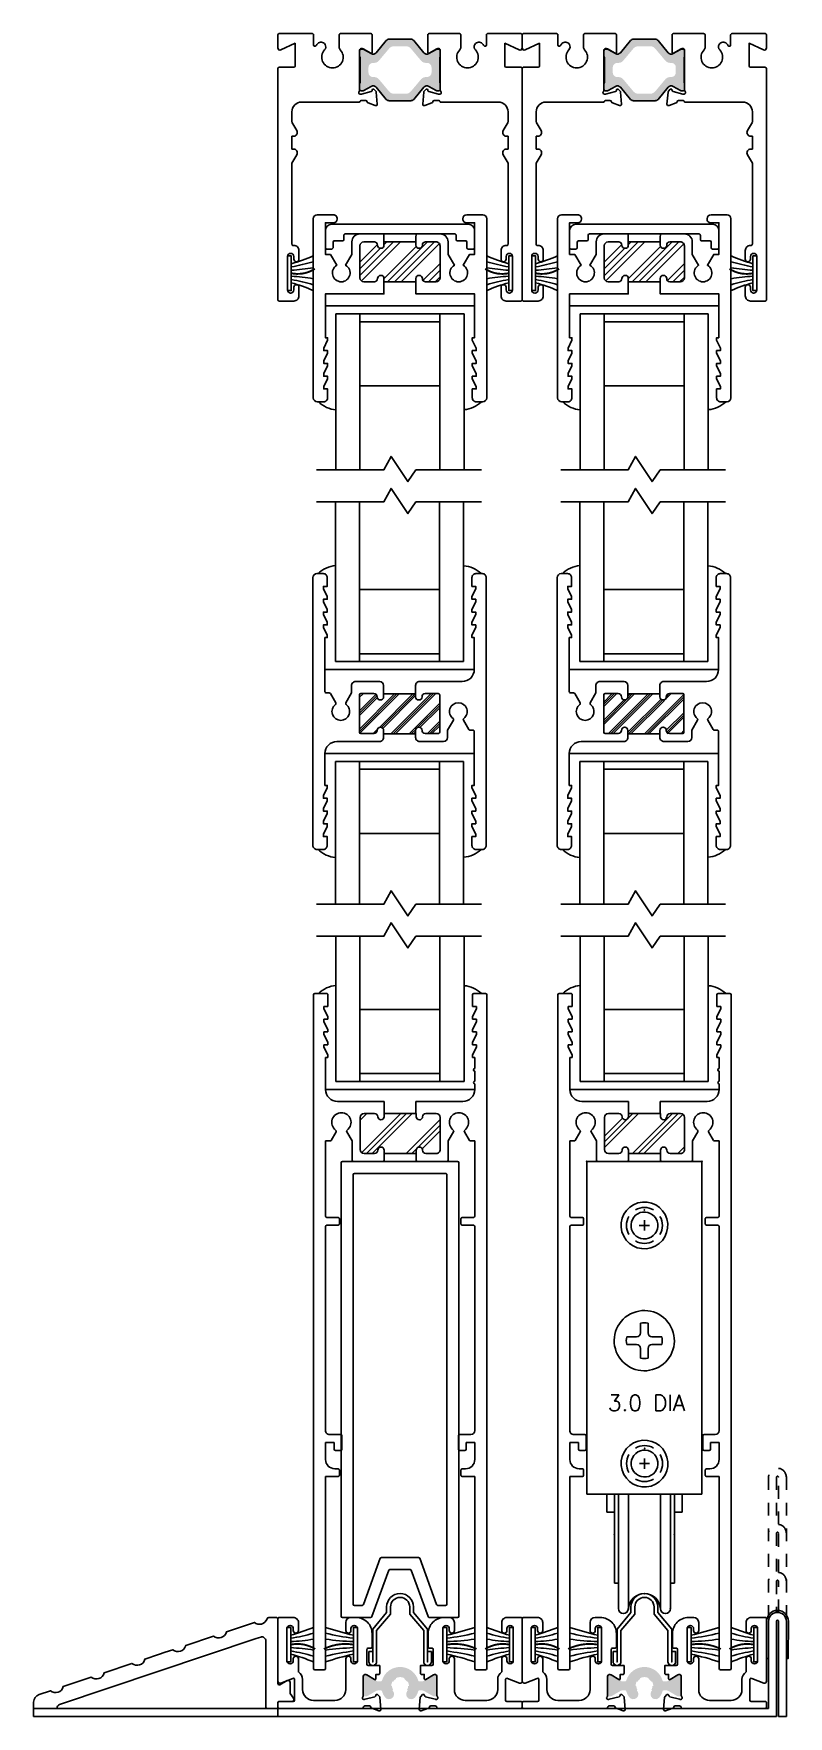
# Model space of a CAD drawing. Extents: x -3.2 to 2.7, y 5.6 to 18.8.
import ezdxf
from ezdxf.enums import TextEntityAlignment as Align

# ---------------------------------------------------------------- set-up
doc = ezdxf.new("R2010")
doc.units = 0
doc.header["$LTSCALE"] = 0.25
doc.header["$MEASUREMENT"] = 0
doc.linetypes.add('HIDDEN', pattern=[0.375, 0.25, -0.125])
doc.layers.get('0').update_dxf_attribs({"linetype": 'CONTINUOUS'})
for name, color, linetype in [('FRAME', 1, 'CONTINUOUS'), ('GEOMETRY', 7, 'CONTINUOUS'), ('GLASS-VINYL', 7, 'CONTINUOUS'), ('HEM COVER', 4, 'CONTINUOUS'), ('RISER', 7, 'CONTINUOUS'), ('SASH', 5, 'CONTINUOUS'), ('SEAL', 7, 'CONTINUOUS'), ('SILL-PAN', 7, 'CONTINUOUS'), ('VENT', 5, 'CONTINUOUS')]:
    doc.layers.add(name, color=color, linetype=linetype)
doc.styles.get("Standard").update_dxf_attribs({"font": 'simplex.shx'})

# ---------------------------------------------------------------- blocks, each defined once
blk = doc.blocks.new('FW1020 STD SILL')
blk.add_lwpolyline([(0.07500000000000043, 0.4569999999999999, 0.9999999999999999), (-0.0750000000000004, 0.4569999999999963), (-0.07500000000000662, 0.4022826534041937), (-0.1840000000000039, 0.2723815118114272), (-0.1839999999999986, 0.03000000000000203, -1.000000000000015), (-0.2440000000000013, 0.03000000000000136), (-0.2440000000000007, 0.1090000000000004), (-0.2141000000000004, 0.1090000000000009), (-0.2139999999999986, 0.02700000000000014), (-0.214000000000004, 0.2833006188394132), (-0.1050000000000058, 0.4132017604321812), (-0.1050000000000004, 0.4569999999999999, -0.9999999999999999), (0.1050000000000004, 0.4569999999999999), (0.1049999999999986, 0.4132017604321812), (0.2139999999999969, 0.2833006188394132), (0.2139999999999986, 0.02700000000000014), (0.2140999999999981, 0.1090000000000009), (0.2440000000000007, 0.1090000000000004), (0.2440000000000015, 0.03000000000000136, -1.000000000000015), (0.1839999999999986, 0.03000000000000203), (0.1840000000000037, 0.2723815118114272), (0.07499999999999996, 0.4022826534041934)], format="xyb", close=True)
blk = doc.blocks.new('Roller Assy 3p0 Dia - Side(EX)')
at = {"color": 7}
for p, q in [((-0.4500000000000028, 0), (-0.4500000000000028, -2.599999999999997)), ((0.4500000000000028, 0), (-0.4500000000000028, 0)), ((0.4500000000000099, -2.599999999999997), (0.4500000000000028, 0)), ((-0.03000000000109537, -1.262976212386814), (-0.03000000000109537, -1.340000000000568)), ((0.02999999999891401, -1.340000000000561), (0.0299999999989069, -1.262976212386999)), ((-0.06000000000109651, -1.370000000000569), (-0.1370237876146518, -1.370000000000566)), ((-0.1370237876148366, -1.430000000000568), (-0.06000000000109651, -1.430000000000568)), ((0.1370237876124776, -1.370000000000562), (0.05999999999891514, -1.370000000000562)), ((0.05999999999891514, -1.430000000000565), (0.1370237876126623, -1.430000000000565)), ((-0.03000000000109537, -1.460000000000569), (-0.03000000000109537, -1.53702378761432)), ((0.0299999999989069, -1.537023787614135), (0.02999999999891401, -1.460000000000566)), ((-0.4500000000000028, -2.599999999999997), (0.4500000000000099, -2.599999999999997)), ((-0.2931654378141957, -2.740297254161983), (-0.2931654378141957, -2.599999999999994)), ((0.2969672908815397, -2.740297254161983), (0.2969672908815397, -2.599999999999994)), ((-0.2311654378141981, -2.740297254161994), (-0.2931654378141957, -2.740297254161983)), ((0.2349672908815421, -2.740297254161994), (0.2969672908815397, -2.740297254161983))]:
    blk.add_line(p, q, dxfattribs=at)
at = {"linetype": 'Continuous'}
for p, q in [((-0.03903270911433054, -0.4999999999981242), (0.04096729088566775, -0.4999999999981242)), ((0.0009672908856686036, -0.5399999999981233), (0.0009672908856686036, -0.459999999998125)), ((-0.03809907346128227, -2.359999999999999), (0.04190092653871602, -2.359999999999999)), ((0.001900926538716874, -2.399999999999998), (0.001900926538716874, -2.32))]:
    blk.add_line(p, q, dxfattribs=at)
for p, q in [((-0.2330327091184614, -3.293781052764526), (-0.2330327091184614, -2.599999999999997)), ((-0.2020327091184626, -2.599999999999997), (-0.2020327091184555, -3.49189998436733)), ((-0.1238803391909613, -2.599999999999994), (-0.1238803391909613, -3.493829970398086)), ((0.125814920954042, -2.599999999999997), (0.125814920954042, -3.493829970400918)), ((0.2039672908815362, -3.49189998436733), (0.2039672908815575, -2.599999999999997)), ((0.2349672908815421, -3.293781052764526), (0.2349672908815421, -2.599999999999997)), ((-0.2020327091184626, -3.293781052764529), (-0.2330327091184614, -3.293781052764526)), ((0.2039672908815504, -3.293781052764522), (0.2349672908815421, -3.293781052764526))]:
    blk.add_line(p, q)
at = {"color": 7}
for centre, radius, start, end in [((0.0009672908838762595, -0.4999999999976623), 0.1825024696590584, 106.1690007701996, 106.1377948274399), ((0.0009672908856703799, -0.4999999999981224), 0.1050014208989607, 131.0231411580958, 130.9828117884155), ((-1.092459456231154e-12, -1.399999999994899), 0.2350018945264222, 117.4668048798294, 117.4308799194682), ((-1.515232384008414e-12, -1.400000000000659), 0.1402694491755739, 77.65051930435034, 102.3494806952975), ((-9.912071163853398e-13, -1.400000000000989), 0.1402694491755741, 167.65051930435, 192.3494806952972), ((-0.06000000000109651, -1.340000000000568), 0.03000000000000114, 270, 0), ((-0.06000000000109651, -1.460000000000569), 0.03000000000000114, 0, 90), ((0.05999999999891514, -1.340000000000561), 0.03000000000000114, 180, 270), ((0.05999999999891514, -1.460000000000566), 0.03000000000000114, 90, 180), ((-1.183053655040567e-12, -1.400000000000985), 0.1402694491755741, 347.6505193047028, 12.34948069565002), ((-1.515232384008414e-12, -1.400000000000475), 0.1402694491755743, 257.6505193047025, 282.3494806956497), ((0.00190092653692453, -2.359999999999541), 0.1825024696590588, 106.1690007701995, 106.1377948274398), ((0.001900926533670244, -2.359999999999999), 0.1050014208956481, 131.023141156017, 130.9828117863367)]:
    blk.add_arc(centre, radius, start, end, dxfattribs=at)
at = {"color": 7, "linetype": 'Continuous'}
for centre, start, end in [((0.0009672908856686036, -0.4999999999981242), 59.99999999880322, 120.0000000003655), ((0.0009672908856686036, -0.4999999999981242), 150.0000000002937, 209.9999999985451), ((0.0009672908856686036, -0.4999999999981242), 329.9999999958393, 29.99999999758996), ((0.0009672908856686036, -0.4999999999981242), 239.9999999973319, 299.9999999957691), ((0.001900926538716874, -2.359999999999999), 59.99999999880322, 120.0000000003655), ((0.001900926538716874, -2.359999999999999), 150.0000000002937, 209.9999999985451), ((0.001900926538716874, -2.359999999999999), 329.9999999958393, 29.99999999758996), ((0.001900926538716874, -2.359999999999999), 239.9999999973319, 299.9999999957691)]:
    blk.add_arc(centre, 0.1402648927758448, start, end, dxfattribs=at)
for centre, radius, start, end in [((0.0009672908815403503, -3.499999999999251), 0.1249999999999984, 2.829282932086895, 177.1707170679131), ((-0.1629326934885214, -3.491899984367331), 0.03910001562993415, 179.9999999999987, 357.1707170679136), ((0.1648672752516021, -3.491899984367331), 0.03910001562993327, 182.8292829320864, 1.301505231738496e-12)]:
    blk.add_arc(centre, radius, start, end)
at = {"color": 7, "linetype": 'ByBlock'}
for p in [(-0.4500000000000028, 0), (0.4500000000000099, 0), (0.0009672908874023278, -0.3799983761126029), (0.001900926540450598, -2.239998376114478)]:
    blk.add_point(p, dxfattribs=at)
at = {"color": 0, "linetype": 'ByBlock'}
for p in [(-0.4500000000000028, 0), (-0.4500000000000028, 0), (0.4500000000000028, 0), (0.4500000000000028, 0), (-0.2330327091184614, -2.915226831434065), (0.2349672908815421, -2.915226831434065), (0.0009672908815403503, -3.374999999999251), (-0.1238803391909613, -3.493829970398086), (0.2039672908815362, -3.49189998436733)]:
    blk.add_point(p, dxfattribs=at)
blk.add_text('3.0 DIA', height=0.125).set_placement((0.01724514775516717, -1.948710639344688), align=Align.CENTER)
blk = doc.blocks.new('3310-Thermal Mammoth B Rail')
at = {"linetype": 'Continuous'}
h = blk.add_hatch(dxfattribs=at)
h.set_pattern_fill('PLAST', angle=45, style=0)
h.set_pattern_definition([(45, (0, 0), (-0.1767766952966369, 0.1767766952966369), []), (45, (-0.02209708691207961, 0.02209708691207961), (-0.1767766952966369, 0.1767766952966369), []), (45, (-0.04419417382415922, 0.04419417382415922), (-0.1767766952966369, 0.1767766952966369), [])])
h.paths.add_polyline_path([(-0.1499999999999915, 0.3239999999999981), (-0.1509999999999962, 0.3239999999999945, -0.4142135623731167), (-0.1749999999999972, 0.347999999999999), (-0.1749999999999972, 0.3740000000000094), (-0.2819999999999965, 0.3740000000000094, 0.4142135623730951), (-0.3130000000000024, 0.3430000000000035), (-0.3130000000000024, 0.09300000000000352, 0.4142135623731119), (-0.2819999999999965, 0.06199999999999761), (-0.2000000000000028, 0.06199999999999761, 0.4142135623730743), (-0.1749999999999972, 0.0870000000000033), (-0.1749999999999972, 0.08800000000000097, -0.414213562373095), (-0.1509999999999962, 0.1120000000000019), (-0.1499999999999915, 0.1119999999999983, -0.4142135623730742), (-0.125, 0.0870000000000033), (-0.125, 0.06199999999999761), (0.125, 0.06199999999999761), (0.125, 0.0870000000000033, -0.4142135623730951), (0.1499999999999915, 0.1120000000000019), (0.1509999999999962, 0.1120000000000019, -0.414213562373095), (0.1749999999999972, 0.08800000000000097), (0.1749999999999972, 0.0870000000000033, 0.414213562373095), (0.2000000000000028, 0.06199999999999761), (0.2819999999999965, 0.06199999999999761, 0.4142135623731117), (0.3130000000000024, 0.09299999999999642), (0.3130000000000024, 0.3430000000000035, 0.4142135623730951), (0.2819999999999965, 0.3740000000000094), (0.1749999999999972, 0.3740000000000094), (0.1749999999999972, 0.347999999999999, -0.414213562373095), (0.1509999999999962, 0.3239999999999981), (0.1499999999999915, 0.3239999999999981, -0.4142135623730743), (0.125, 0.3490000000000038), (0.125, 0.3740000000000094), (-0.125, 0.3740000000000094), (-0.125, 0.3490000000000038, -0.4142135623730951)])
at = {"ltscale": 0.25}
for p, q in [((-0.6755000000000013, 1.300999999999991), (-0.6755000000000022, -3.960000000000006)), ((-0.5735000000000028, 1.310999999999996), (-0.6655000000000024, 1.310999999999991)), ((-0.5935000000000015, 1.190999999999994), (-0.5935000000000015, 1.210999999999993)), ((-0.5935000000000015, 1.210999999999993), (-0.5635000000000021, 1.210999999999993)), ((-0.5635000000000021, 1.130999999999993), (-0.5935000000000015, 1.190999999999994)), ((-0.5635000000000021, 1.210999999999993), (-0.5635000000000021, 1.300999999999997)), ((0.5664999999999978, 1.300999999999995), (0.5664999999999978, 1.210999999999993)), ((0.5664999999999978, 1.210999999999993), (0.596499999999998, 1.210999999999993)), ((0.596499999999998, 1.190999999999994), (0.5664999999999978, 1.130999999999993)), ((0.668499999999999, 1.310999999999993), (0.5764999999999976, 1.310999999999995)), ((0.596499999999998, 1.210999999999993), (0.596499999999998, 1.190999999999994)), ((0.6784999999999979, -3.960000000000007), (0.6784999999999988, 1.300999999999993)), ((-0.5935000000000015, 1.090999999999994), (-0.5935000000000015, 1.110999999999994)), ((-0.5935000000000015, 1.110999999999994), (-0.5635000000000021, 1.110999999999994)), ((-0.5635000000000021, 1.030999999999993), (-0.5935000000000015, 1.090999999999994)), ((-0.5635000000000021, 1.110999999999994), (-0.5635000000000021, 1.130999999999993)), ((0.5664999999999978, 1.130999999999993), (0.5664999999999978, 1.110999999999994)), ((0.5664999999999978, 1.110999999999994), (0.596499999999998, 1.110999999999994)), ((0.596499999999998, 1.090999999999994), (0.5664999999999978, 1.030999999999993)), ((0.596499999999998, 1.110999999999994), (0.596499999999998, 1.090999999999994)), ((-0.5935000000000015, 0.9909999999999934), (-0.5935000000000015, 1.010999999999993)), ((-0.5935000000000015, 1.010999999999993), (-0.5635000000000021, 1.010999999999994)), ((-0.5635000000000021, 0.9309999999999929), (-0.5935000000000015, 0.9909999999999934)), ((-0.5635000000000021, 1.010999999999994), (-0.5635000000000021, 1.030999999999993)), ((-0.5635000000000021, 0.9109999999999934), (-0.5635000000000021, 0.9309999999999929)), ((0.5664999999999978, 1.030999999999993), (0.5664999999999978, 1.010999999999994)), ((0.5664999999999978, 1.010999999999994), (0.596499999999998, 1.010999999999995)), ((0.596499999999998, 0.9909999999999934), (0.5664999999999978, 0.9309999999999929)), ((0.5664999999999978, 0.9309999999999929), (0.5664999999999978, 0.9109999999999934)), ((0.596499999999998, 1.010999999999995), (0.596499999999998, 0.9909999999999934)), ((-0.5935000000000015, 0.8909999999999938), (-0.5935000000000015, 0.9109999999999934)), ((-0.5935000000000015, 0.9109999999999934), (-0.5635000000000021, 0.9109999999999934)), ((-0.5635000000000021, 0.8309999999999933), (-0.5935000000000015, 0.8909999999999938)), ((-0.5815000000000019, 0.561999999999995), (-0.5815000000000028, 0.810999999999992)), ((-0.5815000000000028, 0.810999999999992), (-0.5635000000000021, 0.8109999999999937)), ((-0.5635000000000021, 0.8109999999999937), (-0.5635000000000021, 0.8309999999999933)), ((0.5664999999999978, 0.9109999999999934), (0.596499999999998, 0.9109999999999943)), ((0.596499999999998, 0.8909999999999938), (0.5664999999999978, 0.8309999999999933)), ((0.5664999999999978, 0.8309999999999933), (0.5664999999999978, 0.8109999999999937)), ((0.5664999999999978, 0.8109999999999937), (0.5844999999999976, 0.8109999999999937)), ((0.5844999999999976, 0.8109999999999937), (0.5844999999999976, 0.7256280083870292)), ((0.596499999999998, 0.9109999999999943), (0.596499999999998, 0.8909999999999938)), ((0.5844999999999976, 0.7056280083870297), (0.5844999999999985, 0.6256280083870296)), ((0.5844999999999985, 0.60562800838703), (0.5844999999999985, 0.5619999999999941)), ((-0.1235000000000036, 0.4679999999999974), (-0.4875000000000016, 0.4679999999999946)), ((-0.1235000000000026, 0.3739999999999943), (-0.1235000000000036, 0.4679999999999974)), ((0.4904999999999982, 0.4679999999999938), (0.125, 0.4680000000000071)), ((0.125, 0.4680000000000071), (0.125, 0.3740000000000094)), ((-0.3115000000000032, 0.09299999999999198), (-0.3115000000000023, 0.3429999999999946)), ((-0.2805000000000026, 0.3739999999999943), (-0.198500000000001, 0.3739999999999943)), ((-0.1235000000000026, 0.3489999999999931), (-0.1235000000000026, 0.3739999999999943)), ((0.1264999999999974, 0.3739999999999943), (0.1264999999999983, 0.3489999999999931)), ((0.2014999999999967, 0.3739999999999943), (0.2834999999999974, 0.3739999999999943)), ((0.314499999999998, 0.3429999999999946), (0.314499999999998, 0.09299999999999198)), ((-0.5815000000000028, -0.4270000000000067), (-0.5815000000000028, 0.1595077321642071)), ((-0.5815000000000028, 0.1595077321642071), (-0.5472735026918985, 0.1595077321642089)), ((-0.5386132486540545, 0.1645077321642079), (-0.4997048575403289, 0.2318990424139455)), ((-0.4152951424596649, 0.2318990424139278), (-0.3735000000000026, 0.1595077321642124)), ((-0.3735000000000026, 0.1595077321642124), (-0.3735000000000017, 0.009999999999991793)), ((0.3764999999999974, 0.1595077321642107), (0.4182951424596704, 0.2318990424139438)), ((0.3764999999999974, 0.00999999999999357), (0.3764999999999974, 0.1595077321642107)), ((0.5027048575403334, 0.2318990424139287), (0.541613248654051, 0.1645077321642079)), ((0.550273502691895, 0.1595077321642089), (0.5844999999999976, 0.1595077321642071)), ((0.5844999999999976, 0.1595077321642071), (0.5844999999999976, -0.4270000000000067)), ((-0.198500000000001, 0.06199999999999317), (-0.2805000000000026, 0.06199999999999228)), ((-0.1235000000000017, 0.009999999999991793), (-0.1235000000000026, 0.08699999999999175)), ((0.1264999999999974, 0.08699999999999175), (0.1264999999999974, 0.009999999999991793)), ((0.2834999999999983, 0.06199999999999317), (0.2014999999999967, 0.06199999999999228)), ((-0.3635000000000019, -7.993605777301127e-15), (-0.1335000000000015, -7.993605777301127e-15)), ((0.1364999999999972, -7.993605777301127e-15), (0.3664999999999976, -6.217248937900877e-15)), ((-0.5815000000000019, -2.102000000000007), (-0.5815000000000028, -0.5090000000000048)), ((-0.4835000000000029, -0.4370000000000074), (-0.5715000000000039, -0.4370000000000065)), ((-0.571500000000003, -0.499000000000005), (-0.4835000000000029, -0.4990000000000059)), ((-0.4735000000000031, -0.4890000000000061), (-0.4735000000000031, -0.4470000000000072)), ((0.4764999999999988, -0.4470000000000072), (0.4764999999999988, -0.4890000000000061)), ((0.5744999999999978, -0.4370000000000065), (0.4864999999999986, -0.4370000000000074)), ((0.4864999999999986, -0.4990000000000059), (0.5744999999999978, -0.499000000000005)), ((0.5844999999999976, -0.5090000000000048), (0.5844999999999976, -2.102000000000007)), ((-0.5815000000000037, -2.328000000000008), (-0.5815000000000028, -2.195000000000007)), ((-0.5815000000000028, -2.195000000000007), (-0.5135000000000032, -2.195000000000008)), ((-0.4635000000000025, -2.133000000000007), (-0.5505000000000013, -2.133000000000007)), ((-0.5135000000000032, -2.195000000000008), (-0.5135000000000032, -2.248000000000008)), ((-0.4535000000000027, -2.248000000000008), (-0.4535000000000027, -2.143000000000007)), ((0.4564999999999984, -2.143000000000007), (0.4564999999999975, -2.248000000000008)), ((0.5534999999999979, -2.133000000000007), (0.4664999999999981, -2.133000000000007)), ((0.516499999999998, -2.248000000000008), (0.516499999999998, -2.195000000000008)), ((0.516499999999998, -2.195000000000008), (0.5844999999999985, -2.195000000000007)), ((0.5844999999999985, -2.195000000000007), (0.5844999999999985, -2.328000000000008)), ((-0.5035000000000034, -2.258000000000008), (-0.4635000000000025, -2.258000000000008)), ((0.4664999999999973, -2.258000000000008), (0.5064999999999982, -2.258000000000008)), ((-0.5815000000000028, -3.960000000000006), (-0.5815000000000028, -2.462000000000005)), ((-0.5815000000000028, -2.462000000000005), (-0.483500000000002, -2.462000000000008)), ((-0.483500000000002, -2.400000000000008), (-0.5095000000000036, -2.400000000000008)), ((-0.4735000000000023, -2.452000000000008), (-0.4735000000000023, -2.410000000000008)), ((0.4764999999999988, -2.410000000000008), (0.4764999999999988, -2.452000000000008)), ((0.5124999999999984, -2.400000000000008), (0.4864999999999986, -2.400000000000008)), ((0.4864999999999986, -2.462000000000008), (0.5844999999999985, -2.462000000000011)), ((0.5844999999999985, -2.462000000000011), (0.5844999999999985, -3.960000000000006)), ((-0.6655000000000024, -3.970000000000006), (-0.5915000000000026, -3.970000000000006)), ((0.5944999999999983, -3.970000000000006), (0.6684999999999981, -3.970000000000007))]:
    blk.add_line(p, q, dxfattribs=at)
at = {"color": 7}
for p, q in [((-0.1235000000000026, 0.3740000000000094), (0.125, 0.3740000000000094)), ((0.125, 0.06199999999999761), (-0.125, 0.06199999999999761))]:
    blk.add_line(p, q, dxfattribs=at)
at = {"color": 7, "ltscale": 0.25}
for p, q in [((-0.1235000000000026, 0.3739999999999943), (0.001499999999997392, 0.3739999999999943)), ((0.001499999999997392, 0.3739999999999943), (0.1264999999999974, 0.3739999999999943))]:
    blk.add_line(p, q, dxfattribs=at)
at = {"ltscale": 0.25}
for centre, radius, start, end in [((-0.6655000000000018, 1.300999999999991), 0.009999999999999565, 90.00000000000382, 180.0000000000013), ((-0.5735000000000021, 1.300999999999996), 0.01000000000000001, 1.272221872585406e-12, 90.00000000000382), ((0.5764999999999976, 1.300999999999995), 0.009999999999999787, 90, 180), ((0.6684999999999989, 1.300999999999993), 0.009999999999999898, 1.27222187258542e-12, 89.99999999999937), ((0.5844999999999976, 0.7156280083870294), 0.009999999999999787, 90, 270), ((-0.4875000000000016, 0.561999999999995), 0.0940000000000003, 180, 270), ((0.4904999999999977, 0.5619999999999945), 0.09400000000000075, 270.0000000000002, 359.9999999999997), ((0.5844999999999976, 0.6156280083870298), 0.009999999999999787, 89.99999999999491, 270.0000000000051), ((-0.4574999999999945, 0.3049999999999944), 0.07499999999999583, 306.756327030586, 233.243672969406), ((-0.2805000000000026, 0.3429999999999946), 0.03099999999999969, 90, 180), ((-0.1985000000000023, 0.3489999999999935), 0.0250000000000008, 359.999999999999, 89.99999999999694), ((-0.1485000000000012, 0.3489999999999931), 0.02500000000000036, 180, 270), ((-0.148500000000003, 0.3489999999999931), 0.02500000000000036, 270.0000000000041, 0), ((0.1514999999999986, 0.3489999999999931), 0.02500000000000036, 180, 269.9999999999959), ((0.151499999999996, 0.348999999999994), 0.02500000000000124, 270.000000000002, 2.035554996136549e-12), ((0.201499999999998, 0.3489999999999935), 0.0250000000000008, 90.00000000000306, 179.9999999999969), ((0.2834999999999974, 0.3429999999999938), 0.03100000000000058, 1.641576609787591e-12, 90), ((0.4605000000000037, 0.3049999999999935), 0.07499999999999467, 306.756327030586, 233.2436729694072), ((-0.5472735026918981, 0.1695077321642086), 0.009999999999999731, 269.9999999999981, 329.9999999999943), ((-0.508365111578172, 0.2368990424139372), 0.009999999999994735, 330.0000000000375, 53.24367296943429), ((-0.40663488842182, 0.2368990424139279), 0.0100000000000005, 126.7563270305796, 209.9999999999989), ((0.4096348884218282, 0.2368990424139366), 0.009999999999994536, 330.0000000000293, 53.24367296943343), ((0.5113651115781773, 0.2368990424139288), 0.009999999999999619, 126.7563270305821, 210.0000000000023), ((0.5502735026918948, 0.1695077321642088), 0.009999999999999919, 210.0000000000064, 270.0000000000013), ((-0.3635000000000019, 0.009999999999991793), 0.009999999999999787, 180, 270), ((-0.2805000000000029, 0.09299999999999264), 0.03100000000000036, 180.0000000000012, 270.0000000000004), ((-0.198500000000001, 0.08699999999999353), 0.02500000000000036, 270, 359.999999999996), ((-0.1485000000000007, 0.0869999999999913), 0.02499999999999991, 90.00000000000101, 179.999999999999), ((-0.1485000000000007, 0.08699999999999308), 0.02499999999999813, 359.999999999997, 90.00000000000101), ((-0.1335000000000015, 0.009999999999991793), 0.009999999999999787, 270, 0), ((0.1514999999999977, 0.08699999999999175), 0.02500000000000036, 89.99999999999594, 180), ((0.1364999999999972, 0.009999999999991793), 0.009999999999999787, 180, 270), ((0.1514999999999973, 0.0869999999999922), 0.02499999999999991, 359.999999999997, 89.99999999999491), ((0.2014999999999962, 0.0869999999999913), 0.02499999999999902, 180.000000000001, 270.000000000001), ((0.2834999999999988, 0.09299999999999242), 0.03099999999999925, 269.9999999999992, 359.9999999999992), ((0.3664999999999976, 0.00999999999999357), 0.009999999999999787, 270, 0), ((-0.5715000000000033, -0.427000000000007), 0.009999999999999454, 179.9999999999981, 269.9999999999968), ((-0.571500000000003, -0.5090000000000048), 0.009999999999999787, 90, 180), ((-0.4835000000000029, -0.4470000000000072), 0.009999999999999787, 0, 90), ((-0.4835000000000029, -0.4890000000000061), 0.009999999999999787, 270, 0), ((0.4864999999999986, -0.4470000000000072), 0.009999999999999787, 90, 180), ((0.4864999999999986, -0.4890000000000061), 0.009999999999999787, 180, 270), ((0.5744999999999977, -0.4270000000000066), 0.009999999999999898, 270.0000000000006, 359.9999999999994), ((0.5744999999999978, -0.5090000000000048), 0.009999999999999787, 0, 90), ((-0.5505000000000018, -2.102000000000007), 0.03100000000000014, 180.0000000000008, 270.0000000000008), ((0.5534999999999979, -2.102000000000007), 0.03099999999999969, 270, 0), ((-0.4635000000000025, -2.143000000000007), 0.009999999999999787, 0, 90), ((0.4664999999999981, -2.143000000000007), 0.009999999999999787, 90, 180), ((-0.5095000000000036, -2.328000000000008), 0.07200000000000006, 180, 270), ((-0.5035000000000034, -2.248000000000008), 0.009999999999999787, 180, 270), ((-0.4635000000000025, -2.248000000000008), 0.009999999999999787, 270, 0), ((0.4664999999999973, -2.248000000000008), 0.009999999999999787, 180, 270), ((0.5064999999999982, -2.248000000000008), 0.009999999999999787, 270, 0), ((0.5124999999999988, -2.328000000000009), 0.07199999999999962, 269.9999999999996, 3.533949646070593e-13), ((-0.483500000000002, -2.410000000000008), 0.009999999999999787, 0, 90), ((-0.483500000000002, -2.452000000000008), 0.009999999999999787, 270, 0), ((0.4864999999999986, -2.410000000000008), 0.009999999999999787, 90, 180), ((0.4864999999999986, -2.452000000000008), 0.009999999999999787, 180, 270), ((-0.6655000000000024, -3.960000000000006), 0.009999999999999787, 180, 270), ((-0.5915000000000026, -3.960000000000006), 0.009999999999999787, 270, 0), ((0.5944999999999983, -3.960000000000006), 0.009999999999999787, 180, 270), ((0.6684999999999981, -3.960000000000007), 0.009999999999999787, 270, 0)]:
    blk.add_arc(centre, radius, start, end, dxfattribs=at)
blk = doc.blocks.new('RALE-SREADER')
at = {"layer": 'GEOMETRY', "color": 1}
blk.add_lwpolyline([(0.1350000000000016, -0.08000000000000185), (0.0699999437849872, -0.08000000000000185, 0.414213562373095), (0.05999994378498741, -0.09000000000000341), (0.05999994378498741, -0.1330000000000027, -0.414213562373095), (0.04999994378498762, -0.1430000000000042), (0.009999999999999787, -0.1430000000000042, -0.414213562373095), (0, -0.1330000000000027), (0, 0, -0.414213562373095), (0.05000000000000071, 0.05000000000000071), (1.115999999999996, 0.05000000000000071, -0.414213562373095), (1.165999999999997, 0), (1.165999999999997, -0.1330000000000027, -0.414213562373095), (1.155999999999997, -0.1430000000000042), (1.116000056215002, -0.1430000000000042, -0.414213562373095), (1.106000056215002, -0.1330000000000027), (1.106000056215002, -0.09000000000000341, 0.414213562373095), (1.096000056215003, -0.08000000000000185), (1.030999999999993, -0.08000000000000185, -0.414213562373095), (1.020999999999994, -0.07000000000000028), (1.020999999999994, -0.03499999999999659, 0.414213562373095), (1.010999999999994, -0.02499999999999858), (0.1549999999999994, -0.02499999999999858, 0.414213562373114), (0.1449999999999996, -0.03499999999999659), (0.1450000000000014, -0.07000000000000028, -0.4142135623731137)], format="xyb", close=True, dxfattribs=at)
blk = doc.blocks.new('3075 TOP RAIL')
h = blk.add_hatch()
h.set_pattern_fill('ANSI34', scale=0.3, style=0)
h.set_pattern_definition([(45, (-1.251662558961418, -5.860402020932271), (-0.1590990257669732, 0.1590990257669732), []), (45, (-1.198629550461418, -5.860402020932271), (-0.1590990257669732, 0.1590990257669732), []), (45, (-1.145596541661418, -5.860402020932271), (-0.1590990257669732, 0.1590990257669732), []), (45, (-1.092563533161418, -5.860402020932271), (-0.1590990257669732, 0.1590990257669732), [])])
h.paths.add_polyline_path([(-0.1250000000000089, 0.3119999999999941), (-0.1250000000000089, 0.2859999999999969, -0.4142135623731111), (-0.1489999999999956, 0.261999999999996), (-0.1510000000000051, 0.261999999999996, -0.4142135623730841), (-0.175000000000006, 0.2859999999999969), (-0.175000000000006, 0.2869999999999875, 0.414213562373095), (-0.2000000000000117, 0.3119999999999932), (-0.2820000000000054, 0.3119999999999932, 0.414213562373095), (-0.3130000000000113, 0.2810000000000015), (-0.3130000000000113, 0.03100000000000147, 0.4142135623730826), (-0.2820000000000054, -4.440892098500626e-15), (-0.2000000000000117, -4.440892098500626e-15, 0.4142135623732927), (-0.174999999999935, 0.02500000000001901, -0.4142135623728921), (-0.1499999999999435, 0.04999999999999272), (-0.1489999999999956, 0.04999999999999272, -0.4142135623730841), (-0.1250000000000089, 0.02599999999999181), (-0.1250000000000058, 0), (0.1249999999999911, 0), (0.1249999999999911, 0.02599999999999181, -0.414213562373095), (0.148999999999992, 0.04999999999999272), (0.1499999999999257, 0.04999999999999272, -0.4142135623732928), (0.1749999999999883, 0.02499999999998437, 0.4142135623728765), (0.199999999999994, -4.440892098500626e-15), (0.2819999999999876, -4.440892098500626e-15, 0.4142135623730866), (0.3129999999999935, 0.03100000000000147), (0.3129999999999935, 0.2810000000000015, 0.4142135623730951), (0.2819999999999876, 0.3119999999999932), (0.199999999999994, 0.3119999999999932, 0.4142135623730951), (0.1749999999999883, 0.2870000000000017), (0.1749999999999883, 0.2859999999999969, -0.414213562373095), (0.1509999999999874, 0.261999999999996), (0.148999999999992, 0.261999999999996, -0.4142135623731057), (0.1249999999999911, 0.2859999999999969), (0.1249999999999911, 0.3119999999999941)])
at = {"color": 7}
for p, q in [((-0.1250000000000053, 0.3119999999999941), (0.1249999999999956, 0.3119999999999941)), ((0.1249999999999982, 0), (-0.1249999999999982, 0))]:
    blk.add_line(p, q, dxfattribs=at)
for points in [[(-0.1489999999999956, 0.04999999999999272), (-0.1499999999999435, 0.04999999999999272, 0.4142135623731003), (-0.174999999999935, 0.02500000000000124, -0.4142135623730846), (-0.2000000000000117, -4.440892098500626e-15), (-0.2820000000000054, -4.440892098500626e-15, -0.4142135623730825), (-0.3130000000000113, 0.03100000000000147), (-0.3130000000000113, 0.2810000000000015, -0.414213562373095), (-0.2820000000000054, 0.3119999999999932), (-0.2000000000000117, 0.3119999999999932, -0.414213562373095), (-0.175000000000006, 0.2869999999999875), (-0.175000000000006, 0.2859999999999969, 0.4142135623730841), (-0.1510000000000051, 0.261999999999996), (-0.1489999999999956, 0.261999999999996, 0.4142135623731111), (-0.1250000000000089, 0.2859999999999969), (-0.1250000000000089, 0.3429999999999849), (-0.1260436310120898, 0.3739999999999908), (-0.1560000000000006, 0.3739999999999908), (-0.3130000000000113, 0.3739999999999908, 0.4142135623730971), (-0.3750000000000089, 0.3119999999999932), (-0.3750000000000089, 0.2144922678357757), (-0.4245000000000037, 0.1287557528611059, -3.732050807568894), (-0.4935000000000063, 0.1287557528611059), (-0.543000000000001, 0.2144922678357757), (-0.5830000000000073, 0.2144922678357757), (-0.5830000000000073, 0.4609999999999799), (-0.5190000000000001, 0.4609999999999799, 0.414213562373095), (-0.4900000000000038, 0.4899999999999762), (-0.4900000000000038, 0.4919999999999858, 0.4142135623730992), (-0.5210000000000097, 0.5229999999999917), (-0.6460000000000097, 0.5229999999999917, 0.4142135623730909), (-0.6770000000000156, 0.4919999999999858), (-0.6770000000000156, -0.9060000000000104, 0.4142135623730909), (-0.6460000000000097, -0.9370000000000163), (-0.5959999999999983, -0.9370000000000163, 0.4142135623730992), (-0.5650000000000066, -0.9060000000000104), (-0.5650000000000066, -0.8370000000000077), (-0.5950000000000077, -0.8370000000000077), (-0.5950000000000077, -0.8170000000000117), (-0.5650000000000066, -0.7570000000000094), (-0.5650000000000066, -0.7369999999999992), (-0.5950000000000077, -0.7369999999999992), (-0.5950000000000077, -0.7170000000000174), (-0.5650000000000066, -0.6570000000000151), (-0.5650000000000066, -0.6370000000000049), (-0.5950000000000077, -0.6370000000000049), (-0.5950000000000077, -0.6170000000000089), (-0.5650000000000066, -0.5570000000000208), (-0.5650000000000066, -0.5370000000000106), (-0.5950000000000077, -0.5370000000000106), (-0.5950000000000077, -0.5170000000000146), (-0.5650000000000066, -0.4570000000000123), (-0.5650000000000066, -0.4370000000000163), (-0.5830000000000073, -0.4370000000000163), (-0.5830000000000073, -0.09400000000001274), (-0.1249999999999947, -0.09400000000001274), (-0.1250000000000089, 0.02599999999999181, 0.4142135623730841)], [(0.5829999999999895, -0.4370000000000163), (0.565000000000003, -0.4370000000000163), (0.565000000000003, -0.4570000000000123), (0.59499999999999, -0.5170000000000146), (0.59499999999999, -0.5370000000000106), (0.565000000000003, -0.5370000000000106), (0.565000000000003, -0.5570000000000208), (0.59499999999999, -0.6170000000000089), (0.59499999999999, -0.6370000000000049), (0.565000000000003, -0.6370000000000049), (0.565000000000003, -0.6570000000000151), (0.59499999999999, -0.7170000000000174), (0.59499999999999, -0.7369999999999992), (0.565000000000003, -0.7369999999999992), (0.565000000000003, -0.7570000000000094), (0.59499999999999, -0.8170000000000117), (0.59499999999999, -0.8370000000000077), (0.565000000000003, -0.8370000000000077), (0.565000000000003, -0.9060000000000104, 0.4142135623731035), (0.5959999999999948, -0.9370000000000163), (0.6459999999999919, -0.9370000000000163, 0.414213562373095), (0.6769999999999978, -0.9060000000000104), (0.6769999999999978, 0.4919999999999858, 0.414213562373095), (0.6459999999999919, 0.5229999999999917), (0.5209999999999919, 0.5229999999999917, 0.414213562373095), (0.489999999999986, 0.4919999999999858), (0.489999999999986, 0.4899999999999762, 0.414213562373095), (0.5189999999999966, 0.4609999999999799), (0.5830000000000037, 0.4609999999999799), (0.5830000000000037, 0.2144922678357615), (0.5429999999999833, 0.2144922678357615), (0.4934999999999885, 0.1287557528611059, -3.732050807568821), (0.4245000000000001, 0.1287557528611059), (0.3749999999999911, 0.2144922678357615), (0.3750000000000053, 0.3119999999999932, 0.414213562373095), (0.3129999999999935, 0.3739999999999908), (0.1559999999999828, 0.3739999999999908), (0.1269563689878961, 0.3739999999999908), (0.1249999999999911, 0.3429999999999849), (0.1249999999999911, 0.2859999999999969, 0.4142135623731058), (0.148999999999992, 0.261999999999996), (0.1509999999999874, 0.261999999999996, 0.414213562373095), (0.1749999999999883, 0.2859999999999969), (0.1749999999999883, 0.2870000000000017, -0.4142135623730951), (0.199999999999994, 0.3119999999999932), (0.2819999999999876, 0.3119999999999932, -0.414213562373095), (0.3129999999999935, 0.2810000000000015), (0.3129999999999935, 0.03100000000000147, -0.4142135623730867), (0.2819999999999876, -4.440892098500626e-15), (0.199999999999994, -4.440892098500626e-15, -0.4142135623730741), (0.1749999999999883, 0.02500000000000124, 0.414213562373095), (0.1499999999999257, 0.04999999999999272), (0.148999999999992, 0.04999999999999272, 0.414213562373095), (0.1249999999999911, 0.02599999999999181), (0.1249999999999911, -0.09400000000001274), (0.5829999999999895, -0.09400000000001274)]]:
    blk.add_lwpolyline(points, format="xyb", close=True)
blk.add_blockref('RALE-SREADER', (-0.5830000000000014, 0.3989999999999894))
blk = doc.blocks.new('3091 MUNTIN BAR')
at = {"linetype": 'Continuous'}
h = blk.add_hatch(dxfattribs=at)
h.set_pattern_fill('PLAST', scale=0.4, angle=44.99999999999999, style=0)
h.set_pattern_definition([(44.99999999999999, (-6.89048068841878, -24.3011591628454), (-0.07071067811865474, 0.07071067811865478), []), (44.99999999999999, (-6.89931952318361, -24.29232032808057), (-0.07071067811865474, 0.07071067811865478), []), (44.99999999999999, (-6.908158357948444, -24.28348149331573), (-0.07071067811865474, 0.07071067811865478), [])])
edge = h.paths.add_edge_path()
edge.add_line((-0.8015219246215626, 0.1370295013953289), (-0.5515219246215608, 0.1370295013953289))
edge.add_line((-0.5515219246215608, 0.1370295013953289), (-0.5515219246215626, 0.1100295013953279))
edge.add_arc((-0.526481924621562, 0.110029501395327), 0.02504000000000062, 179.999999999998, 364.5812200852847)
edge.add_line((-0.5015219246215619, 0.1120295013953303), (-0.5015219246215619, 0.1370295013953289))
edge.add_line((-0.5015219246215619, 0.1370295013953289), (-0.3945219246215625, 0.1370295013953289))
edge.add_arc((-0.3945219246215625, 0.1060295013953301), 0.03099999999999881, 0, 90, ccw=False)
edge.add_line((-0.3635219246215637, 0.1060295013953301), (-0.3635219246215637, -0.1439704986046699))
edge.add_arc((-0.3945219246215625, -0.1439704986046699), 0.03099999999999881, 270, 360, ccw=False)
edge.add_line((-0.3945219246215625, -0.1749704986046687), (-0.5015219246215619, -0.1749704986046687))
edge.add_line((-0.5015219246215619, -0.1749704986046687), (-0.5015219246215619, -0.1499704986046702))
edge.add_arc((-0.5265619246215603, -0.1499704986046702), 0.0250399999999984, 0, 175.4187799147253)
edge.add_line((-0.551521924621559, -0.1479704986046713), (-0.551521924621559, -0.1749704986046652))
edge.add_line((-0.551521924621559, -0.1749704986046652), (-0.8015219246215555, -0.1749704986046652))
edge.add_line((-0.8015219246215555, -0.1749704986046652), (-0.8015219246215626, -0.1499704986046702))
edge.add_arc((-0.8265619246215632, -0.1499704986046773), 0.02504000000000062, 1.625842648671406e-11, 175.4187799147093)
edge.add_arc((-0.8811673983057791, -0.1455950600081728), 0.02974049122807598, 278.98641640881993, 355.41877991470983, ccw=False)
edge.add_line((-0.8765219246215619, -0.1749704986046687), (-0.9585219246215626, -0.1749704986046687))
edge.add_arc((-0.9585219246215626, -0.1439704986046699), 0.03099999999999881, 180, 270, ccw=False)
edge.add_line((-0.9895219246215614, -0.1439704986046699), (-0.9895219246215614, 0.1060295013953301))
edge.add_arc((-0.9585219246215626, 0.1060295013953301), 0.03099999999999881, 90, 180, ccw=False)
edge.add_line((-0.9585219246215626, 0.1370295013953289), (-0.8515219246215633, 0.1370295013953289))
edge.add_line((-0.8515219246215633, 0.1370295013953289), (-0.8515219246215633, 0.1120295013953303))
edge.add_arc((-0.8265219245815612, 0.1120295013953303), 0.02500000004000213, 180, 359.9954163376367)
edge.add_line((-0.801521924621559, 0.1120275013953282), (-0.8015219246215626, 0.1370295013953289))
at = {"color": 7}
for p, q in [((-0.5520000000000005, 0.1370295013953271), (-0.8019999999999996, 0.1370295013953271)), ((-0.5520000000000005, -0.1750000000000007), (-0.8019999999999996, -0.1750000000000007))]:
    blk.add_line(p, q, dxfattribs=at)
for points in [[(-0.8019999999999996, 0.1300000000000008), (-0.802, 0.115000000000002, -0.414213562373095), (-0.827, 0.09000000000000163), (-0.827, 0.09000000000000163, -0.414213562373095), (-0.8520000000000012, 0.115000000000002, 0.414213562373088), (-0.8770000000000011, 0.1400000000000023), (-0.98, 0.1400000000000006, 0.4142135623730927), (-0.9899999999999998, 0.1300000000000008), (-0.9899999999999998, -0.161999999999999, 0.4142135623730954), (-0.98, -0.1719999999999988), (-0.8769999999999998, -0.1719999999999988, 0.4142135623730969), (-0.8519999999999999, -0.1469999999999985), (-0.8519999999999999, -0.1469999999999985, -0.4142135623731054), (-0.8269999999999991, -0.1219999999999981), (-0.827, -0.1219999999999999, -0.4142135623730927), (-0.802, -0.1470000000000002), (-0.8019999999999996, -0.2030000000000012, -0.4142135623730966), (-0.8329999999999997, -0.234), (-1.165999999999999, -0.2340000000000018, 0.4142135623730954), (-1.259999999999999, -0.3280000000000012), (-1.259999999999999, -0.577), (-1.242, -0.577), (-1.242, -0.5969999999999978), (-1.272, -0.6569999999999983), (-1.272, -0.6769999999999996), (-1.242, -0.6769999999999996), (-1.242, -0.6969999999999992), (-1.272, -0.7569999999999997), (-1.272, -0.777000000000001), (-1.241999999999999, -0.7769999999999992), (-1.242, -0.7970000000000006), (-1.272, -0.8570000000000015), (-1.272, -0.8770000000000011), (-1.241999999999999, -0.8770000000000002), (-1.242, -0.8970000000000007), (-1.272, -0.9570000000000021), (-1.272, -0.9770000000000016), (-1.242, -0.9770000000000008), (-1.241999999999999, -1.046000000000001, -0.414213562373095), (-1.272999999999999, -1.077), (-1.323, -1.077000000000001, -0.414213562373095), (-1.354, -1.046000000000002), (-1.354000000000001, 1.046000000000001, -0.414213562373095), (-1.323, 1.077), (-1.272999999999999, 1.077, -0.414213562373095), (-1.241999999999999, 1.046000000000001), (-1.242, 0.9770000000000003), (-1.272, 0.9770000000000021), (-1.272, 0.9570000000000007), (-1.242, 0.8970000000000002), (-1.242, 0.8770000000000007), (-1.272, 0.8770000000000007), (-1.272, 0.8570000000000011), (-1.242, 0.7969999999999988), (-1.242, 0.7769999999999992), (-1.272, 0.7769999999999992), (-1.272, 0.7569999999999997), (-1.242, 0.6969999999999974), (-1.242, 0.6769999999999978), (-1.272, 0.6769999999999996), (-1.272, 0.6569999999999983), (-1.242, 0.5969999999999978), (-1.242, 0.577), (-1.259999999999999, 0.577), (-1.26, 0.1554922678357844, 0.4142135623731018), (-1.25, 0.1454922678357846), (-1.225773502691897, 0.1454922678357864, -0.2679491924311302), (-1.217113248654052, 0.1404922678357874), (-1.17518226639694, 0.06786567615519878, -0.3775088423010142), (-1.177786505189865, 0.05490799562920934, 2.965263428138146), (-1.094213494810125, 0.05490799562922533, -0.3775088423009765), (-1.096817733603061, 0.06786567615519701), (-1.052, 0.1454922678357864), (-1.052, 0.2030000000000012, -0.4142135623730948), (-1.021, 0.234), (-0.8320000000000007, 0.2340000000000009, -0.4142135623730914), (-0.8020000000000009, 0.2040000000000006), (-0.8019999999999996, 0.1225000000000014)], [(-0.5520000000000005, 0.1225000000000005), (-0.552, 0.2039999999999988, -0.4142135623730936), (-0.5220000000000002, 0.2339999999999991), (-0.1880000000000015, 0.234, 0.4142135623730948), (-0.0940000000000012, 0.3280000000000012), (-0.0940000000000012, 0.577), (-0.1120000000000001, 0.577), (-0.1120000000000001, 0.5969999999999978), (-0.08199999999999985, 0.6569999999999983), (-0.08199999999999985, 0.6769999999999978), (-0.112000000000001, 0.6769999999999978), (-0.1120000000000001, 0.6969999999999974), (-0.08199999999999985, 0.7569999999999997), (-0.08199999999999985, 0.7769999999999992), (-0.112000000000001, 0.7769999999999992), (-0.1120000000000001, 0.7969999999999988), (-0.08199999999999985, 0.8570000000000011), (-0.08199999999999985, 0.8770000000000007), (-0.112000000000001, 0.8770000000000007), (-0.1120000000000001, 0.8970000000000002), (-0.08199999999999985, 0.9570000000000025), (-0.08199999999999985, 0.9770000000000021), (-0.1120000000000001, 0.9770000000000003), (-0.112000000000001, 1.046000000000001, -0.414213562373095), (-0.0810000000000013, 1.077), (-0.03099999999999969, 1.077, -0.414213562373095), (0, 1.046000000000001), (0, -1.046000000000001, -0.414213562373095), (-0.03099999999999969, -1.077), (-0.0810000000000013, -1.077, -0.414213562373095), (-0.112000000000001, -1.046000000000001), (-0.1120000000000001, -0.9770000000000008), (-0.08199999999999985, -0.9770000000000016), (-0.08199999999999985, -0.9570000000000021), (-0.1120000000000001, -0.8970000000000007), (-0.112000000000001, -0.8770000000000002), (-0.08199999999999985, -0.8770000000000011), (-0.08199999999999985, -0.8570000000000015), (-0.1120000000000001, -0.7970000000000006), (-0.112000000000001, -0.7769999999999992), (-0.08199999999999985, -0.777000000000001), (-0.08199999999999985, -0.7569999999999997), (-0.1120000000000001, -0.6969999999999992), (-0.112000000000001, -0.6769999999999978), (-0.08199999999999985, -0.6769999999999996), (-0.08199999999999985, -0.657), (-0.1120000000000001, -0.5969999999999978), (-0.1120000000000001, -0.577), (-0.0940000000000012, -0.577), (-0.0940000000000012, -0.155492267835788, 0.4142135623731026), (-0.104000000000001, -0.1454922678357864), (-0.1282264973081038, -0.1454922678357864, -0.267949192431121), (-0.1368867513459477, -0.1404922678357874), (-0.1788177336030614, -0.06786567615519878, -0.3775088423009883), (-0.1762134948101259, -0.05490799562922533, 2.965263428138173), (-0.2597865051898651, -0.05490799562920934, -0.3775088423009921), (-0.2571822663969394, -0.06786567615519701), (-0.3020000000000005, -0.1454922678357864), (-0.3020000000000005, -0.2030000000000012, -0.4142135623730935), (-0.3330000000000011, -0.234), (-0.5210000000000004, -0.234, -0.4142135623730966), (-0.5520000000000005, -0.2030000000000012), (-0.552, -0.1470000000000002, -0.4142135623730927), (-0.5270000000000001, -0.1219999999999999, -0.4142135623731054), (-0.5019999999999998, -0.1470000000000002, 0.414213562373102), (-0.4769999999999994, -0.1719999999999988), (-0.3739999999999997, -0.1719999999999988, 0.4142135623730945), (-0.3639999999999999, -0.161999999999999), (-0.3639999999999999, 0.1300000000000008, 0.414213562373095), (-0.3739999999999997, 0.1400000000000006), (-0.4769999999999976, 0.1400000000000006, 0.4142135623730984), (-0.5019999999999976, 0.1150000000000002), (-0.501999999999998, 0.1150000000000002, -0.4142135623730898), (-0.5269999999999979, 0.09000000000000163), (-0.527000000000001, 0.09000000000000163, -0.4142135623730898), (-0.5520000000000005, 0.1150000000000002), (-0.5520000000000005, 0.1300000000000008)]]:
    blk.add_lwpolyline(points, format="xyb")
blk = doc.blocks.new('3762 Mammoth Setting Block')
for points in [[(0.07850908676807489, -3.187, -0.3152987888789657), (0.08790601297593437, -3.193579798566743), (0.2196051491742343, -3.555420201433258, 0.3152987888789855), (0.2290020753820938, -3.562000000000001), (0.4499999999999975, -3.562, 0.4142135623730935), (0.4599999999999973, -3.552), (0.4600000000000009, -0.009999999999999787, 0.414213562373095), (0.4500000000000011, 0), (-0.4500000000000011, 8.881784197001252e-16, 0.414213562373095), (-0.4600000000000009, -0.009999999999998899), (-0.4600000000000004, -3.552, 0.4142135623730935), (-0.4500000000000006, -3.561999999999999), (-0.2290020753820969, -3.562, 0.3152987888789848), (-0.2196051491742379, -3.555420201433257), (-0.08790601297593614, -3.193579798566742, -0.3152987888789888), (-0.07850908676807666, -3.186999999999999)], [(0.1443285953597879, -3.093000000000001, -0.3152987888789657), (0.1537255215676474, -3.099579798566744), (0.2854246577659483, -3.461420201433257, 0.3152987888789968), (0.2948215839738078, -3.468), (0.3559999999999999, -3.467999999999995, 0.4142135623730716), (0.3659999999999988, -3.457999999999995), (0.3659999999999988, -0.1039999999999983, 0.4142135623730955), (0.355999999999999, -0.09399999999999853), (-0.3559999999999999, -0.0940000000000003, 0.4142135623730949), (-0.3659999999999997, -0.1040000000000001), (-0.366000000000001, -3.458, 0.414213562373095), (-0.3560000000000012, -3.468), (-0.2948215839738095, -3.468, 0.3152987888789888), (-0.2854246577659505, -3.461420201433257), (-0.1537255215676492, -3.099579798566742, -0.3152987888789966), (-0.1443285953597897, -3.092999999999999)]]:
    blk.add_lwpolyline(points, format="xyb", close=True)
blk = doc.blocks.new('3752 RISER')
at = {"color": 1}
blk.add_lwpolyline([(0.1218843201728106, -0.3641737218113388), (0.09500000000000419, -0.3276602540378466), (0.09500000000000419, -0.2405247913859316, 0.5773502691896355), (0.07100000000000328, -0.2266683849253806), (0.01500000000000234, -0.2590000000000021, -0.5773502691896304), (1.77635683940025e-15, -0.2503397459621564), (-1.77635683940025e-15, 0.2503397459621564, 0.414213562373091), (-0.01600000000000179, 0.2663397459621546), (-0.07014949138756954, 0.2663397459621546, 0.3218493606504528), (-0.08531048291560417, 0.2554528991856433, -0.5303409811657501), (-0.184236502029675, 0.2280456685153265), (-0.4021101889183942, 0.1549996478231659, -0.564932682866004), (-0.5028087322722588, 0.1212386738086391), (-0.7206824191609691, 0.04819265311646426, -0.5649326828659461), (-0.8213809625148336, 0.01443167910195164), (-0.8798903550093886, -0.005184633247994341), (-0.9325035645684343, -0.02282414561415358), (-1.039254649403535, -0.05861434159021606, -0.564932682866004), (-1.1399531927574, -0.09237531560474643), (-1.357826879646109, -0.1654213362969212, -0.5649326828659461), (-1.458525422999974, -0.1991823103114303), (-1.676399109888662, -0.2722283310035944, -0.5649326828660137), (-1.777097653242528, -0.3059893050181106), (-1.865708433547066, -0.3356976419178341, 0.3223425503140719), (-1.907999999999999, -0.3944818034506898), (-1.907999999999999, -0.4436602540378463), (-1.727101774400115, -0.4436602540378463, -0.3249412314732663), (-1.705957363416056, -0.4139764934019734), (-0.1697931056517668, 0.1010498402577316), (-0.1348542167735314, 0.1127637229041678, -0.5124674007691762), (-0.09399999999999942, 0.08337164213773995), (-0.09399999999999942, -0.3858344081262803), (-0.09399999999999942, -0.4336602540378447, 0.4142135623730951), (-0.08399999999999963, -0.4436602540378463), (-0.00999999999999801, -0.4436602540378463, 0.414213562373108), (1.77635683940025e-15, -0.4336602540378447), (1.77635683940025e-15, -0.3996602540378458, -0.4142135623730951), (0.01000000000000156, -0.3896602540378442), (0.1090000000000018, -0.3896602540378442, 0.614985551733185)], format="xyb", close=True, dxfattribs=at)
blk = doc.blocks.new('3700-HEAD')
h = blk.add_hatch(color=7)
h.dxf.hatch_style = 1
h.paths.add_polyline_path([(1.061323822707466, 2.023597012678121, 0.2216939749053061), (1.038181697357621, 2.034388326019556), (0.8698183026422341, 2.034388326033383, 0.2216939749477652), (0.8466761772876888, 2.023597012692103), (0.7671756660738587, 1.928852497345824, -0.3639701495044677), (0.7289284971606492, 1.922108587029352), (0.671135002898609, 1.95547585547515, 0.1316530883047572), (0.665193685764665, 1.957067833998241), (0.6509259952622444, 1.957067842606301, 0.4142135623734786), (0.6390402913835396, 1.945182138727604), (0.639040300709304, 1.902186165045539, 0.2361684266067066), (0.6430047285520786, 1.894253535861441), (0.6430047285521212, 1.694340671317565, 0.2360679758690442), (0.639040299991585, 1.68641181413525), (0.6390403319993283, 1.643425343938928, 0.4148935497402233), (0.6509228864571953, 1.631515177256421), (0.6651936857648179, 1.631515177256336, 0.1316530883072195), (0.6711350028987858, 1.63310715577942), (0.7289284971605714, 1.666474424225281, -0.3639701495044445), (0.7671756660737955, 1.659730513908914), (0.8466667827400511, 1.564997194489378, 0.2216939749481582), (0.8698089081001172, 1.554205881145624), (1.038191091903486, 1.554205881160176, 0.2216939749024542), (1.061333217252915, 1.564997194501385), (1.140824333909341, 1.659730513908935, -0.3639701495039926), (1.179071502822537, 1.666474424225272), (1.236864997084335, 1.633107155779419, 0.1316530883071739), (1.242806314218301, 1.631515177256336), (1.25707711352592, 1.631515177256421, 0.4142135623712521), (1.26895969999152, 1.643397763722088), (1.26895969925598, 1.686407995726146, 0.2361696624906552), (1.264995271430998, 1.694340671317565), (1.26499527143104, 1.894253535861441, 0.2360679758693688), (1.268959699991598, 1.902182393043775), (1.268959671265475, 1.945152348077763, 0.4149478693164335), (1.257074004720864, 1.957067842606301), (1.2428063070494, 1.957067833998239, 0.1316529348603328), (1.236864997084471, 1.955475855475128), (1.179071502822509, 1.922108587029087, -0.3639701495061961), (1.140824333909447, 1.928852497345507)])
h.paths.add_polyline_path([(1.038444306955399, 1.962400445695025), (1.11881749071998, 1.866614573143527, 0.2216957980130405), (1.155005399299135, 1.849739778885586), (1.164129147798731, 1.849739778885543, -0.4183011198049396), (1.200126360585996, 1.814240745641161), (1.200126360585989, 1.774353461537878, -0.4101377853229674), (1.165118612382249, 1.738854428293468), (1.155005399299135, 1.738854428293421, 0.2216957980129486), (1.11881749071999, 1.721979634035492), (1.038444306955409, 1.626193761483995, -0.2216957979907951), (1.00225639838026, 1.609318967226053), (0.9057436007276616, 1.609318967217868, -0.2216957994918876), (0.8695556919758606, 1.626193761676759), (0.7891825094485665, 1.72197963383441, 0.2216957994703745), (0.7529946007006956, 1.738854428293421), (0.74387091065344, 1.738854428293463, -0.4183016036190713), (0.7078736393971274, 1.774353460722939), (0.7078736393971276, 1.814240746456031, -0.410137763308783), (0.7428813849250437, 1.849739779663157), (0.7529945970683684, 1.849739778885586, 0.2216958196371139), (0.7891825094484669, 1.866614573344478), (0.8695556919758711, 1.96240044550226, -0.2216957994916689), (0.9057436007276386, 1.979275239961139), (1.002256398380237, 1.979275239952954, -0.2216957979908316)], flags=16)
for points in [[(0.1099999999999852, 1.387784609690833), (0.1479807621135194, 1.321999999999996, -0.5773502691896187), (0.1219999999999857, 1.277000000000008), (0.1099999999999852, 1.277000000000008), (0.1099999999999852, 1.177000000000014), (0.1219999999999857, 1.177000000000014, -0.5773502691896415), (0.1479807621135194, 1.131999999999998), (0.1099999999999852, 1.066215390309161), (0.1099999999999852, 0.4340000000000117, 0.4142135623733031), (0.1199999999999761, 0.4240000000000137), (0.1249999999999716, 0.4240000000000137, -0.4142135623734072), (0.1649999999999778, 0.3840000000000146), (0.1649999999999778, 0.3170000000000073, -0.414213562373095), (0.1449999999999818, 0.2970000000000113), (0.1444999999999794, 0.2970000000000113, -0.414213562373095), (0.1249999999999858, 0.3165000000000049), (0.1249999999999716, 0.3375000000000128, 0.4142135623728402), (0.1004999999999825, 0.362000000000009), (0.09949999999997772, 0.3620000000000161, 0.4142135623729252), (0.07499999999998863, 0.3375000000000057), (0.07499999999998863, 0.07650000000001, 0.4142135623729252), (0.09949999999997772, 0.05200000000000671), (0.1004999999999825, 0.05200000000001381, 0.4142135623729252), (0.1249999999999716, 0.07650000000001), (0.1249999999999716, 0.0975000000000179, -0.4142135623732017), (0.1444999999999794, 0.1170000000000044), (0.1454999999999842, 0.1170000000000258, -0.4142135623727748), (0.1649999999999636, 0.0975000000000108), (0.1649999999999778, 0.03000000000000824, -0.4142135623731991), (0.1249999999999716, -0.0099999999999838), (0.009999999999990905, -0.0099999999999838, -0.4142135623726788), (0, 0), (-2.842170943040401e-14, 1.805000000000021, -0.414213562373095), (0.009999999999976694, 1.814999999999998), (0.1249999999999716, 1.815000000000012, 0.4142135623726788), (0.1349999999999625, 1.825000000000031), (0.1349999999999767, 2.003000000000029), (0.02267276954174235, 1.951457849311666, -0.5466243487296897), (-1.4210854715202e-14, 1.966000000000022), (-2.842170943040401e-14, 2.068000000000026, -0.4142135623728869), (0.00999999999995893, 2.078000000000017), (0.2696105213601463, 2.078000000000003, -0.4142135623737194), (0.2796105213601514, 2.067999999999998), (0.2796105213601514, 1.98953418700863, 0.7339412723535294), (0.2978126321386263, 1.983813577008092, -0.03403474851669917), (0.3111879232939394, 2.000453448331555, -0.5057320743497256), (0.3688254908899715, 1.994043740433881), (0.3693494192751494, 1.993136269851206, -0.3275382217185182), (0.3646964847253251, 1.950795388895827, 0.652777520668035), (0.426585771360191, 1.810000000000045, 0.6600274602027022), (0.4873113362390065, 1.952037968349613, -0.1930386204602389), (0.478999037981449, 1.972765814188746), (0.478999037981449, 2.068000000000008, -0.4142135623731341), (0.4889990379814506, 2.078000000000008), (0.7273387152418813, 2.078000000000003, -0.4142135623735113), (0.7373387152418793, 2.067999999999989), (0.737338715241652, 1.932502119615666, -0.5855240683165699), (0.7253633531343304, 1.925781859821829), (0.6655931390299124, 1.959265754330705, 0.1378721067450506), (0.6594400428837481, 1.960995311654974), (0.6507324371330334, 1.960995311655187, 0.4142135623732712), (0.638922490118393, 1.949185364640348), (0.6389224901184924, 1.635655061886915, -0.2134217652852489), (0.6349858411131528, 1.626852447107687, 0.6885002580720195), (0.6428591391229794, 1.606239885314388), (0.6491776281125432, 1.606239885314174, 0.06554346281316337), (0.6522342673213508, 1.60664229950067), (0.7280610674315575, 1.626960029354713, 0.2679491924334644), (0.7364119610508943, 1.635310922974675), (0.7376069913660395, 1.639770836826422, -0.577350269187636), (0.7507792756648719, 1.643300339766704), (0.765098957401154, 1.628980658030677, -0.1763269807095989), (0.7685130703828555, 1.621659069114465), (0.7766602648774814, 1.528536209919572, -0.548618786623735), (0.7608560185060789, 1.516409185153627), (0.7053164651803634, 1.536623929389002, -0.2637246696262264), (0.6977589915646298, 1.545487575343294, 0.3595082375527455), (0.6861622781778216, 1.555063448250385), (0.6507324371330334, 1.555063448250614, 0.4142135623732713), (0.6389224901181656, 1.543253501235775), (0.1849999999999739, 1.543253501235704, 0.4142135623731504), (0.1099999999999994, 1.468253501235772), (0.1099999999999994, 1.388038110926594)], [(1.797999999999988, 1.387784609690833), (1.760019237886453, 1.321999999999996, 0.5773502691896187), (1.785999999999987, 1.277000000000008), (1.797999999999988, 1.277000000000008), (1.797999999999988, 1.177000000000014), (1.785999999999987, 1.177000000000014, 0.5773502691896415), (1.760019237886453, 1.131999999999998), (1.797999999999988, 1.066215390309161), (1.797999999999988, 0.4340000000000117, -0.4142135623733031), (1.787999999999997, 0.4240000000000137), (1.783000000000001, 0.4240000000000137, 0.4142135623734072), (1.742999999999995, 0.3840000000000146), (1.742999999999995, 0.3170000000000073, 0.414213562373095), (1.762999999999991, 0.2970000000000113), (1.763499999999993, 0.2970000000000113, 0.414213562373095), (1.782999999999987, 0.3165000000000049), (1.783000000000001, 0.3375000000000128, -0.4142135623728402), (1.80749999999999, 0.362000000000009), (1.808499999999995, 0.3620000000000161, -0.4142135623729252), (1.832999999999984, 0.3375000000000057), (1.832999999999984, 0.07650000000001, -0.4142135623729252), (1.808499999999995, 0.05200000000000671), (1.80749999999999, 0.05200000000001381, -0.4142135623729252), (1.783000000000001, 0.07650000000001), (1.783000000000001, 0.0975000000000179, 0.4142135623732017), (1.763499999999993, 0.1170000000000044), (1.762499999999989, 0.1170000000000258, 0.4142135623727748), (1.743000000000009, 0.0975000000000108), (1.742999999999995, 0.03000000000000824, 0.4142135623731991), (1.783000000000001, -0.0099999999999838), (1.897999999999982, -0.0099999999999838, 0.4142135623726788), (1.907999999999973, 0), (1.908000000000001, 1.805000000000021, 0.414213562373095), (1.897999999999996, 1.814999999999998), (1.783000000000001, 1.815000000000012, -0.4142135623726788), (1.77300000000001, 1.825000000000031), (1.772999999999996, 2.003000000000029), (1.88532723045823, 1.951457849311666, 0.5466243487296897), (1.907999999999987, 1.966000000000022), (1.908000000000001, 2.068000000000026, 0.4142135623728869), (1.898000000000014, 2.078000000000017), (1.638389478639827, 2.078000000000003, 0.4142135623737194), (1.628389478639821, 2.067999999999998), (1.628389478639821, 1.98953418700863, -0.7339412723535294), (1.610187367861347, 1.983813577008092, 0.03403474851669917), (1.596812076706033, 2.000453448331555, 0.5057320743497256), (1.539174509110001, 1.994043740433881), (1.538650580724823, 1.993136269851206, 0.3275382217185182), (1.543303515274648, 1.950795388895827, -0.652777520668035), (1.481414228639782, 1.810000000000045, -0.6600274602027022), (1.420688663760966, 1.952037968349613, 0.1930386204602389), (1.429000962018524, 1.972765814188746), (1.429000962018524, 2.068000000000008, 0.4142135623731341), (1.419000962018522, 2.078000000000008), (1.180661284758092, 2.078000000000003, 0.4142135623735113), (1.170661284758094, 2.067999999999989), (1.170661284758321, 1.932502119615666, 0.5855240683165699), (1.182636646865642, 1.925781859821829), (1.24240686097006, 1.959265754330705, -0.1378721067450506), (1.248559957116225, 1.960995311654974), (1.257267562866939, 1.960995311655187, -0.4142135623732712), (1.26907750988158, 1.949185364640348), (1.26907750988148, 1.635655061886915, 0.2134217652852489), (1.27301415888682, 1.626852447107687, -0.6885002580720195), (1.265140860876993, 1.606239885314388), (1.25882237188743, 1.606239885314174, -0.06554346281316337), (1.255765732678622, 1.60664229950067), (1.179938932568415, 1.626960029354713, -0.2679491924334644), (1.171588038949078, 1.635310922974675), (1.170393008633933, 1.639770836826422, 0.577350269187636), (1.157220724335101, 1.643300339766704), (1.142901042598819, 1.628980658030677, 0.1763269807095989), (1.139486929617117, 1.621659069114465), (1.131339735122491, 1.528536209919572, 0.548618786623735), (1.147143981493894, 1.516409185153627), (1.202683534819609, 1.536623929389002, 0.2637246696262264), (1.210241008435343, 1.545487575343294, -0.3595082375527455), (1.221837721822151, 1.555063448250385), (1.257267562866939, 1.555063448250614, -0.4142135623732713), (1.269077509881807, 1.543253501235775), (1.722999999999999, 1.543253501235704, -0.4142135623731504), (1.797999999999973, 1.468253501235772), (1.797999999999973, 1.388038110926594)]]:
    blk.add_lwpolyline(points, format="xyb")
at = {"color": 7}
blk.add_lwpolyline([(0.7289284971606591, 1.922108587029346, 0.3639701495037725), (0.7671756660738183, 1.928852497345776), (0.8466761772877192, 2.023597012692139, -0.2216939749458995), (0.8698183026420665, 2.034388326033383), (1.038181697357906, 2.034388326019556, -0.2216939749019481), (1.061323822707401, 2.023597012678199), (1.140824333909471, 1.928852497345478, 0.363970149503774), (1.179071502822318, 1.922108587028976), (1.236864997084602, 1.955475855475203, -0.1316530883066159), (1.242806314218647, 1.957067833998241), (1.257059699991522, 1.957067833998256, -0.4142135623726596), (1.268959699991534, 1.945196443456968), (1.268959699991598, 1.90218239304382, -0.23606797587055), (1.26499527143104, 1.894253535861441), (1.264995271430998, 1.694340671317565, -0.2360679758707013), (1.268959699991534, 1.686411814135187), (1.26895969999152, 1.643397763722039, -0.41421356237292), (1.257077113525803, 1.631515177256421), (1.242806314218647, 1.631515177256336, -0.1316530883065768), (1.236864997084659, 1.633107155779232), (1.17907150282246, 1.666474424225317, 0.3639701495037401), (1.1408243339093, 1.659730513908887), (1.061333217252944, 1.564997194501419, -0.2216939749019308), (1.038191091903592, 1.554205881160176), (0.869808908079527, 1.554205881145624, -0.2216939749053818), (0.846666782729983, 1.564997194501377), (0.7671756660738183, 1.659730513908887, 0.3639701495038271), (0.7289284971606591, 1.666474424225331), (0.6711350028984597, 1.633107155779232, -0.1316530883065768), (0.6651936857644714, 1.631515177256336), (0.650922886457316, 1.631515177256421, -0.41421356237292), (0.6390402999915921, 1.643397763722039), (0.639040299991585, 1.686411814135187, -0.2360679758707014), (0.6430047285521212, 1.694340671317565), (0.6430047285520786, 1.894253535861441, -0.2360679758705498), (0.639040299991521, 1.90218239304382), (0.639040299991585, 1.945196443456968, -0.4142135623726595), (0.650940299991575, 1.957067833998256), (0.6651936857644714, 1.957067833998241, -0.1316530883066175), (0.6711350028985166, 1.955475855475203)], format="xyb", close=True, dxfattribs=at)
blk = doc.blocks.new('3749-SILL')
h = blk.add_hatch(color=7)
h.dxf.hatch_style = 1
edge = h.paths.add_edge_path()
edge.add_arc((0.9540000000000077, -0.5239998801021031), 0.06889742808219167, 59.999999999995, 119.9999999999948, ccw=False)
edge.add_line((0.9884487140411125, -0.4643329571275103), (0.985495967123299, -0.4694472648110448))
edge.add_arc((0.9540000000000077, -0.523999880102096), 0.06299193424657525, 30.000000000000625, 59.99999999999619, ccw=False)
edge.add_line((1.008552615291066, -0.4925039129788047), (1.013666922974593, -0.4895511660610055))
edge.add_arc((0.9540000000000077, -0.5239998801021031), 0.06889742808219167, 5.9117155615240335e-12, 30.000000000002785, ccw=False)
edge.add_line((1.022897428082203, -0.523999880102096), (1.01699193424659, -0.523999880102096))
edge.add_arc((0.9540000000000077, -0.523999880102096), 0.06299193424657525, 329.99999999999943, 360, ccw=False)
edge.add_line((1.008552615291066, -0.5554958472253873), (1.013666922974593, -0.5584485941432007))
edge.add_arc((0.9540000000000077, -0.5239998801021031), 0.06889742808219167, 323.1301023541607, 329.99999999999716, ccw=False)
edge.add_arc((1.040613909589055, -0.588960312293878), 0.03936995890410953, 143.1301023541601, 323.1301023541457)
edge.add_arc((0.9540000000000077, -0.5239998801021031), 0.1476373458904107, 323.1301023541566, 343.8304322988947)
edge.add_arc((1.103359578905156, -0.5673068348966197), 0.007873991780821906, 90, 163.8304322988909, ccw=False)
edge.add_line((1.103359578905156, -0.5594328431158004), (1.125148285231191, -0.5594328431158004))
edge.add_arc((1.125148285231191, -0.5909288102390864), 0.03149596712328762, 60.00000000001222, 90, ccw=False)
edge.add_line((1.140896268792829, -0.5636525025935555), (1.213589360971767, -0.6056218789312968))
edge.add_arc((1.21752635686218, -0.5988028020199128), 0.007873991780821906, 239.9999999999947, 270)
edge.add_line((1.21752635686218, -0.606676793800732), (1.225652716438361, -0.606676793800732))
edge.add_arc((1.225652716438361, -0.5909288102390864), 0.01574798356164381, 270, 360)
edge.add_line((1.241400700000014, -0.5909288102390864), (1.241400700000014, -0.4570709499651144))
edge.add_arc((1.225652716438361, -0.4570709499651144), 0.01574798356164381, 0, 90)
edge.add_line((1.225652716438361, -0.4413229664034688), (1.217526356862166, -0.4413229664034759))
edge.add_arc((1.217526356862166, -0.4491969581842881), 0.007873991780821906, 90, 119.9999999999416)
edge.add_line((1.213589360971767, -0.4423778812729111), (1.140896268792829, -0.4843472576106365))
edge.add_arc((1.125148285231191, -0.4570709499651144), 0.03149596712328762, 270, 299.9999999999958, ccw=False)
edge.add_line((1.125148285231191, -0.4885669170883986), (1.103359578905156, -0.4885669170883986))
edge.add_arc((1.103359578905156, -0.4806929253075793), 0.007873991780821906, 196.1695677010595, 270, ccw=False)
edge.add_arc((0.9540000000000077, -0.5239998801021031), 0.1476373458904107, 16.16956770111066, 90)
edge.add_arc((0.9540000000000077, -0.5239998801021031), 0.1476373458904107, 90, 163.8304322988893)
edge.add_arc((0.8046404210948594, -0.4806929253075793), 0.007873991780821906, 270, 343.8304322989405, ccw=False)
edge.add_line((0.8046404210948594, -0.4885669170883986), (0.7828517147688245, -0.4885669170883986))
edge.add_arc((0.7828517147688245, -0.4570709499651144), 0.03149596712328762, 239.9999999999818, 270, ccw=False)
edge.add_line((0.7671037312071718, -0.4843472576106365), (0.6944106390282485, -0.4423778812729111))
edge.add_arc((0.6904736431378353, -0.4491969581842881), 0.007873991780821906, 59.99999999996886, 90)
edge.add_line((0.6904736431378353, -0.4413229664034688), (0.6823472835616542, -0.4413229664034759))
edge.add_arc((0.6823472835616542, -0.4570709499651144), 0.01574798356164381, 90, 180)
edge.add_line((0.6665993000000014, -0.4570709499651144), (0.6665993000000014, -0.5909288102390864))
edge.add_arc((0.6823472835616542, -0.5909288102390864), 0.01574798356164381, 180, 270)
edge.add_line((0.6823472835616542, -0.606676793800732), (0.6904736431378353, -0.606676793800732))
edge.add_arc((0.6904736431378353, -0.5988028020199128), 0.007873991780821906, 270, 300.0000000000052)
edge.add_line((0.6944106390282485, -0.6056218789312968), (0.767103731207186, -0.5636525025935555))
edge.add_arc((0.7828517147688245, -0.5909288102390864), 0.03149596712328762, 90, 119.9999999999878, ccw=False)
edge.add_line((0.7828517147688245, -0.5594328431158004), (0.8046404210948594, -0.5594328431158004))
edge.add_arc((0.8046404210948594, -0.5673068348966197), 0.007873991780821906, 16.1695677011092, 90, ccw=False)
edge.add_arc((0.9540000000000077, -0.5239998801021031), 0.1476373458904107, 196.1695677011054, 216.8698976458435)
edge.add_arc((0.8673860904109603, -0.588960312293878), 0.03936995890410953, 216.8698976458544, 396.8698976458398)
edge.add_arc((0.9540000000000077, -0.5239998801021031), 0.06889742808219167, 209.9999999999977, 216.8698976458392, ccw=False)
edge.add_line((0.8943330770254221, -0.5584485941431936), (0.8994473847089637, -0.5554958472253873))
edge.add_arc((0.9540000000000077, -0.523999880102096), 0.06299193424657525, 180, 210.000000000007, ccw=False)
edge.add_line((0.8910080657534394, -0.523999880102096), (0.8851025719178125, -0.523999880102096))
edge.add_arc((0.9540000000000077, -0.5239998801021031), 0.06889742808219167, 149.9999999999972, 179.9999999999941, ccw=False)
edge.add_line((0.8943330770254221, -0.4895511660610055), (0.8994473847089637, -0.4925039129788047))
edge.add_arc((0.9540000000000077, -0.523999880102096), 0.06299193424657525, 119.99999999999261, 149.999999999993, ccw=False)
edge.add_line((0.9225040328767307, -0.4694472648110448), (0.9195512859589172, -0.4643329571275103))
for points in [[(0.5300000000000011, -0.5540004872134574), (0.5300000000000011, -0.3659999999999997), (0.5300000000000153, -0.3119999999999976, -0.414213562373095), (0.5500000000000114, -0.2920000000000016), (0.5505000000000138, -0.2920000000000087, -0.4142135623732017), (0.5700000000000216, -0.3114999999999952), (0.5699999999999363, -0.3275000000000006, 0.4142135623732224), (0.5944999999999254, -0.3520000000000039), (0.5954999999999302, -0.3519999999999897, 0.414213562373095), (0.6199999999999193, -0.3275000000000006), (0.6200000000000045, -0.0764999999999958, 0.4142135623730526), (0.5955000000000155, -0.05200000000000671), (0.5945000000000107, -0.0519999999999925, 0.4142135623730949), (0.5700000000000216, -0.07650000000001), (0.5700000000000358, -0.09250000000000114, -0.4142135623733084), (0.5505000000000138, -0.112000000000009), (0.549500000000009, -0.1119999999999948, -0.4142135623733084), (0.5300000000000011, -0.09250000000000114), (0.5300000000000011, -0.03000000000000114, -0.414213562373017), (0.5700000000000074, 0.009999999999990905), (0.5927576328495547, 0.009999999999990905), (0.610000000000003, 0.009999999999990905, -0.4142135623731044), (0.735000000000003, -0.1150000000000126), (0.7349999999999994, -0.2199999999999989, -0.4142135623736153), (0.7249999999999943, -0.2299999999999969), (0.7050000000000125, -0.2299999999999969, 0.4142135623737195), (0.6949999999999932, -0.2400000000000091), (0.6950000000000216, -0.3549999999999969, 0.414213562372991), (0.7050000000000125, -0.365000000000002), (0.7950155772184502, -0.3650000000000091), (0.7950155772184644, -0.4250000000000043, -0.4142135623736153), (0.7850155772184593, -0.4350000000000023), (0.7649845850430097, -0.4350000000000023), (0.7649845850429955, -0.4678652431251606, -0.5855240683197985), (0.7530129458922943, -0.4745834136928337), (0.6932613134322736, -0.4381108614683598, 0.1378721067474893), (0.6871101301893816, -0.4363818418366989), (0.6784052314997382, -0.436381841836706, 0.414213562373095), (0.6665989560165713, -0.448188117319873), (0.6665989560165713, -0.599811642884335, -0.213421765283858), (0.6626635308555109, -0.6086115210648249, 0.6885002580693733), (0.6705343811776316, -0.6292176747285172), (0.6768509058451855, -0.6292176747285101, 0.06554346281524685), (0.6799065947919587, -0.6288153856468188), (0.7557098215109761, -0.6085039722637777, 0.2679491924307935), (0.7640581189656785, -0.6001556748090753), (0.7652527777641325, -0.5956971474755353, -0.5773502691896111), (0.778420967001594, -0.5921687418035848), (0.7927361969683915, -0.6064839717703894, -0.1763269807084598), (0.7961492485542294, -0.6138032845162744), (0.8042939102109443, -0.7068971932408363, -0.5486187866267667), (0.7884945771375129, -0.7190204479001654), (0.7329722902087639, -0.6988119881197026, -0.2637246696229036), (0.7254171660954682, -0.6899510977373229, 0.3595082375522588), (0.7138240579492532, -0.6803782018222595), (0.6784052314997382, -0.6803782018222524, 0.4142135623732713), (0.6665989560165713, -0.6921844773054335), (0.6665989560165713, -0.7000004872134671), (0.01000000000000512, -0.70000048721346, -0.4142135623733031), (0, -0.6900004872134691), (0, -0.656000487213463, -0.4142135623734073), (0.01000000000000512, -0.646000487213465), (0.1200000000000045, -0.6460004872134721, 0.414213562372991), (0.1299999999999955, -0.6360004872134599), (0.1299999999999955, -0.4746324154477151, 0.5285491067761589), (0.1163456096550419, -0.4653240626822353), (0.02184702455195975, -0.5024235072041847, -0.5285491067762694), (1.4210854715202e-14, -0.4875301427794199), (0, 0, -0.4142135623734073), (0.01000000000000512, 0.00999999999999801), (0.1200000000000045, 0.01000000000000512, -0.414213562373147), (0.1599999999999966, -0.03000000000000114), (0.1599999999999966, -0.09250000000000114, -0.4142135623731486), (0.140500000000003, -0.1120000000000019), (0.1394999999999982, -0.1119999999999948, -0.4142135623732018), (0.1200000000000045, -0.09249999999999403), (0.1200000000000045, -0.0764999999999958, 0.4142135623732225), (0.09550000000000125, -0.0519999999999996), (0.09450000000001069, -0.05200000000000671, 0.414213562373095), (0.06999999999999318, -0.0764999999999958), (0.07000000000007844, -0.3275000000000006, 0.4142135623732648), (0.09450000000008174, -0.3520000000000039), (0.09550000000008652, -0.3520000000000039, 0.4142135623732649), (0.1200000000000898, -0.3275000000000006), (0.1200000000000045, -0.3114999999999952, -0.4142135623731485), (0.1394999999999982, -0.2919999999999945), (0.1400000000000006, -0.2920000000000016, -0.414213562373043), (0.1599999999999966, -0.3119999999999976), (0.1599999999999966, -0.4147658972593291, -0.2504916501726727), (0.1920000000000073, -0.474632415447708), (0.1920000000000073, -0.5530004872134668, 0.4142135623731071), (0.277000000000001, -0.6380004872134695), (0.4450000000000216, -0.6380004872134624, 0.4142135623730828), (0.5300000000000296, -0.5530004872134597)], [(1.378000000000014, -0.5540004872134574), (1.378000000000014, -0.3659999999999997), (1.378, -0.3119999999999976, 0.414213562373095), (1.358000000000004, -0.2920000000000016), (1.357500000000002, -0.2920000000000087, 0.4142135623732017), (1.337999999999994, -0.3114999999999952), (1.338000000000079, -0.3275000000000006, -0.4142135623732224), (1.31350000000009, -0.3520000000000039), (1.312500000000085, -0.3519999999999897, -0.414213562373095), (1.288000000000096, -0.3275000000000006), (1.288000000000011, -0.0764999999999958, -0.4142135623730526), (1.3125, -0.05200000000000671), (1.313500000000005, -0.0519999999999925, -0.4142135623730949), (1.337999999999994, -0.07650000000001), (1.33799999999998, -0.09250000000000114, 0.4142135623733084), (1.357500000000002, -0.112000000000009), (1.358500000000006, -0.1119999999999948, 0.4142135623733084), (1.378000000000014, -0.09250000000000114), (1.378000000000014, -0.03000000000000114, 0.414213562373017), (1.338000000000008, 0.009999999999990905), (1.315242367150461, 0.009999999999990905), (1.298000000000012, 0.009999999999990905, 0.4142135623731044), (1.173000000000012, -0.1150000000000126), (1.173000000000016, -0.2199999999999989, 0.4142135623736153), (1.183000000000021, -0.2299999999999969), (1.203000000000003, -0.2299999999999969, -0.4142135623737195), (1.213000000000022, -0.2400000000000091), (1.212999999999994, -0.3549999999999969, -0.414213562372991), (1.203000000000003, -0.365000000000002), (1.112984422781565, -0.3650000000000091), (1.112984422781551, -0.4250000000000043, 0.4142135623736153), (1.122984422781556, -0.4350000000000023), (1.143015414957006, -0.4350000000000023), (1.14301541495702, -0.4678652431251606, 0.5855240683197985), (1.154987054107721, -0.4745834136928337), (1.214738686567742, -0.4381108614683598, -0.1378721067474893), (1.220889869810634, -0.4363818418366989), (1.229594768500277, -0.436381841836706, -0.414213562373095), (1.241401043983444, -0.448188117319873), (1.241401043983444, -0.599811642884335, 0.213421765283858), (1.245336469144505, -0.6086115210648249, -0.6885002580693733), (1.237465618822384, -0.6292176747285172), (1.23114909415483, -0.6292176747285101, -0.06554346281524685), (1.228093405208057, -0.6288153856468188), (1.152290178489039, -0.6085039722637777, -0.2679491924307935), (1.143941881034337, -0.6001556748090753), (1.142747222235883, -0.5956971474755353, 0.5773502691896111), (1.129579032998421, -0.5921687418035848), (1.115263803031624, -0.6064839717703894, 0.1763269807084598), (1.111850751445786, -0.6138032845162744), (1.103706089789071, -0.7068971932408363, 0.5486187866267667), (1.119505422862503, -0.7190204479001654), (1.175027709791252, -0.6988119881197026, 0.2637246696229036), (1.182582833904547, -0.6899510977373229, -0.3595082375522588), (1.194175942050762, -0.6803782018222595), (1.229594768500277, -0.6803782018222524, -0.4142135623732713), (1.241401043983444, -0.6921844773054335), (1.241401043983444, -0.7000004872134671), (1.89800000000001, -0.70000048721346, 0.4142135623733031), (1.908000000000015, -0.6900004872134691), (1.908000000000015, -0.656000487213463, 0.4142135623734073), (1.89800000000001, -0.646000487213465), (1.788000000000011, -0.6460004872134721, -0.414213562372991), (1.77800000000002, -0.6360004872134599), (1.77800000000002, -0.4746324154477151, -0.5285491067761589), (1.791654390344974, -0.4653240626822353), (1.886152975448056, -0.5024235072041847, 0.5285491067762694), (1.908000000000001, -0.4875301427794199), (1.908000000000015, 0, 0.4142135623734073), (1.89800000000001, 0.00999999999999801), (1.788000000000011, 0.01000000000000512, 0.414213562373147), (1.748000000000019, -0.03000000000000114), (1.748000000000019, -0.09250000000000114, 0.4142135623731486), (1.767500000000013, -0.1120000000000019), (1.768500000000017, -0.1119999999999948, 0.4142135623732018), (1.788000000000011, -0.09249999999999403), (1.788000000000011, -0.0764999999999958, -0.4142135623732225), (1.812500000000014, -0.0519999999999996), (1.813500000000005, -0.05200000000000671, -0.414213562373095), (1.838000000000022, -0.0764999999999958), (1.837999999999937, -0.3275000000000006, -0.4142135623732648), (1.813499999999934, -0.3520000000000039), (1.812499999999929, -0.3520000000000039, -0.4142135623732649), (1.787999999999926, -0.3275000000000006), (1.788000000000011, -0.3114999999999952, 0.4142135623731485), (1.768500000000017, -0.2919999999999945), (1.768000000000015, -0.2920000000000016, 0.414213562373043), (1.748000000000019, -0.3119999999999976), (1.748000000000019, -0.4147658972593291, 0.2504916501726727), (1.716000000000008, -0.474632415447708), (1.716000000000008, -0.5530004872134668, -0.4142135623731071), (1.631000000000014, -0.6380004872134695), (1.462999999999994, -0.6380004872134624, -0.4142135623730828), (1.377999999999986, -0.5530004872134597)]]:
    blk.add_lwpolyline(points, format="xyb")
blk = doc.blocks.new('*U156')
for centre, radius, start, end in [((-0.3363546849529105, 1.374598471469489), 1.351062180895753, 285.7333345206381, 293.4368222990368), ((-0.2136054874142197, 1.458218265125338), 1.429724515284343, 279.8102808079562, 286.8579121550302), ((-0.03791698734263801, 1.393678669770485), 1.371857557905367, 272.8377203361979, 280.0301119370517), ((-0.0379169873426226, -1.39367866977049), 1.37185755790537, 79.96988806294885, 87.16227966380276), ((-0.213605487414201, -1.458218265125351), 1.429724515284351, 73.14208784497039, 80.18971919204454), ((-0.3363546849528987, -1.374598471469492), 1.351062180895752, 66.56317770096366, 74.26666547936257)]:
    blk.add_arc(centre, radius, start, end)
at = {"layer": 'SEAL'}
blk.add_lwpolyline([(1.759824107611761e-15, -0.1350000000000016), (1.653273178848947e-17, 0.1350000000000016), (0.03000000000000293, 0.1350000000000016), (0.0300000000000029, -0.1350000000000016)], close=True, dxfattribs=at)
at = {"layer": 'SEAL', "const_width": 0.015}
blk.add_lwpolyline([(0.0300000000000058, -6.661338147750939e-16, 0.199044311851115), (0.2141162525664099, 0.03424964009469297)], format="xyb", dxfattribs=at)
at = {"flags": 9}
for tag, p in [('FLEETWOOD_PART_#', (-0.0005562457240841923, -0.2486722113120052)), ('MANUFACTURER_PART_#', (8.517492267046123e-16, -0.1988058451557535))]:
    blk.add_attdef(tag, p, '', height=0.03125, dxfattribs=at)
blk = doc.blocks.new('*U157')
for centre, radius, start, end in [((-0.3484506435461058, 1.467816525998898), 1.444132050892806, 285.1923879214044, 292.6434184106731), ((-0.2222583058336545, 1.563325874885708), 1.534798173539435, 279.460015132968, 286.2620528562477), ((-0.04044510399999426, 1.498823547755691), 1.477001095592527, 272.7337413468968, 279.6653231024853), ((-0.04044510399997779, -1.498823547755695), 1.477001095592529, 80.33467689751528, 87.26625865310383), ((-0.2222583058336347, -1.56332587488572), 1.534798173539441, 73.73794714375282, 80.53998486703271), ((-0.3484506435460927, -1.467816525998898), 1.444132050892802, 67.35658158932728, 74.80761207859632)]:
    blk.add_arc(centre, radius, start, end)
at = {"layer": 'SEAL'}
blk.add_lwpolyline([(1.759824107611761e-15, -0.1350000000000016), (1.653273178848947e-17, 0.1350000000000016), (0.03000000000000293, 0.1350000000000016), (0.0300000000000029, -0.1350000000000016)], close=True, dxfattribs=at)
at = {"layer": 'SEAL', "const_width": 0.015}
blk.add_lwpolyline([(0.0300000000000058, -6.661338147750939e-16, 0.192454100063002), (0.2206353872687205, 0.034249640094693)], format="xyb", dxfattribs=at)
at = {"flags": 9}
for tag, p in [('FLEETWOOD_PART_#', (-0.0005562457240841923, -0.2486722113120052)), ('MANUFACTURER_PART_#', (8.517492267046123e-16, -0.1988058451557535))]:
    blk.add_attdef(tag, p, '', height=0.03125, dxfattribs=at)
blk = doc.blocks.new('*U158')
for centre, radius, start, end in [((-0.4275715723450395, 2.151569051491631), 2.127209662306465, 282.4216361384753, 288.5605292353407), ((-0.278429537155064, 2.334656933227103), 2.305976466854513, 277.6864746535057, 283.2354897899176), ((-0.05677489931781632, 2.270520695407108), 2.248692262467489, 272.2115388344479, 277.828934544389), ((-0.05677489931779436, -2.270520695407111), 2.248692262467491, 82.17106545561153, 87.78846116555265), ((-0.2784295371550368, -2.334656933227097), 2.305976466854501, 76.76451021008285, 82.31352534649491), ((-0.4275715723450192, -2.151569051491612), 2.127209662306441, 71.43947076465965, 77.57836386152519)]:
    blk.add_arc(centre, radius, start, end)
at = {"layer": 'SEAL'}
blk.add_lwpolyline([(1.759824107611761e-15, -0.1350000000000016), (1.653273178848947e-17, 0.1350000000000016), (0.03000000000000293, 0.1350000000000016), (0.0300000000000029, -0.1350000000000016)], close=True, dxfattribs=at)
at = {"layer": 'SEAL', "const_width": 0.015}
blk.add_lwpolyline([(0.0300000000000058, -6.661338147750939e-16, 0.158524657444001), (0.2626353872687034, 0.03424964009469308)], format="xyb", dxfattribs=at)
at = {"flags": 9}
for tag, p in [('FLEETWOOD_PART_#', (-0.0005562457240841923, -0.2486722113120052)), ('MANUFACTURER_PART_#', (8.517492267046123e-16, -0.1988058451557535))]:
    blk.add_attdef(tag, p, '', height=0.03125, dxfattribs=at)
blk = doc.blocks.new('*U159')
for centre, radius, start, end in [((-0.3464696638135968, 1.452344997685995), 1.428683701452429, 285.2783200342079, 292.7695404634355), ((-0.2208426877545013, 1.545879756805831), 1.517357356336672, 279.5155629020611, 286.3565924912374), ((-0.04003178593514317, 1.48137092251001), 1.459548679341808, 272.7502111181269, 279.7231243097593), ((-0.04003178593512678, -1.481370922510014), 1.45954867934181, 80.27687569024133, 87.24978888187383), ((-0.2208426877544815, -1.545879756805843), 1.517357356336678, 73.6434075087632, 80.48443709793963), ((-0.3464696638135837, -1.452344997685995), 1.428683701452425, 67.23045953656502, 74.72167996579276)]:
    blk.add_arc(centre, radius, start, end)
at = {"layer": 'SEAL'}
blk.add_lwpolyline([(1.759824107611761e-15, -0.1350000000000016), (1.653273178848947e-17, 0.1350000000000016), (0.03000000000000293, 0.1350000000000016), (0.0300000000000029, -0.1350000000000016)], close=True, dxfattribs=at)
at = {"layer": 'SEAL', "const_width": 0.015}
blk.add_lwpolyline([(0.0300000000000058, -6.661338147750939e-16, 0.1935016300333865), (0.2195699690318055, 0.034249640094693)], format="xyb", dxfattribs=at)
at = {"flags": 9}
for tag, p in [('FLEETWOOD_PART_#', (-0.0005562457240841923, -0.2486722113120052)), ('MANUFACTURER_PART_#', (8.517492267046123e-16, -0.1988058451557535))]:
    blk.add_attdef(tag, p, '', height=0.03125, dxfattribs=at)
blk = doc.blocks.new('*U160')
for centre, radius, start, end in [((-0.4255441008459454, 2.132442293156488), 2.108095602829389, 282.4796423400828, 288.646309933266), ((-0.2769974478507461, 2.313074770846082), 2.284397150654485, 277.7232800681832, 283.298447839173), ((-0.05635995105443795, 2.248926917156843), 2.227098594903043, 272.2223091461985, 277.8668774247993), ((-0.05635995105441605, -2.248926917156846), 2.227098594903044, 82.13312257520127, 87.77769085380201), ((-0.2769974478507191, -2.313074770846077), 2.284397150654474, 76.7015521608274, 82.27671993181748), ((-0.425544100845925, -2.132442293156468), 2.108095602829365, 71.35369006673437, 77.52035765991774)]:
    blk.add_arc(centre, radius, start, end)
at = {"layer": 'SEAL'}
blk.add_lwpolyline([(1.759824107611761e-15, -0.1350000000000016), (1.653273178848947e-17, 0.1350000000000016), (0.03000000000000293, 0.1350000000000016), (0.0300000000000029, -0.1350000000000016)], close=True, dxfattribs=at)
at = {"layer": 'SEAL', "const_width": 0.015}
blk.add_lwpolyline([(0.0300000000000058, -6.661338147750939e-16, 0.1592384273595555), (0.2615699690317884, 0.03424964009469308)], format="xyb", dxfattribs=at)
at = {"flags": 9}
for tag, p in [('FLEETWOOD_PART_#', (-0.0005562457240841923, -0.2486722113120052)), ('MANUFACTURER_PART_#', (8.517492267046123e-16, -0.1988058451557535))]:
    blk.add_attdef(tag, p, '', height=0.03125, dxfattribs=at)

msp = doc.modelspace()

# ---------------------------------------------------------------- linework, layer by layer
at = {"layer": 'GLASS-VINYL'}
for p, q in [((0.2341229924771557, 16.66111248413856), (-0.9318770075228553, 16.66111248413856)), ((-0.8489133728037729, 15.38081262307693), (-0.8489133728037626, 16.59911248413856)), ((0.1510866271962374, 16.59911248413856), (-0.8489133728037626, 16.59911248413856)), ((-0.6614133728037729, 15.38081262307693), (-0.6614133728037626, 16.59911248413856)), ((-0.0364133728037729, 15.38081262307693), (-0.03641337280376256, 16.59911248413856)), ((0.1510866271962271, 15.38081262307693), (0.1510866271962374, 16.59911248413856)), ((2.142122992477146, 16.66111248413782), (0.9761229924771353, 16.66111248413782)), ((1.059086627196218, 15.38081262307619), (1.059086627196228, 16.59911248413782)), ((2.059086627196228, 16.59911248413782), (1.059086627196228, 16.59911248413782)), ((1.246586627196218, 15.38081262307619), (1.246586627196228, 16.59911248413782)), ((1.871586627196218, 15.38081262307619), (1.871586627196228, 16.59911248413782)), ((2.059086627196218, 15.38081262307619), (2.059086627196228, 16.59911248413782)), ((-0.03641337280376256, 16.53711248413856), (-0.6614133728037626, 16.53711248413856)), ((1.871586627196228, 16.53711248413782), (1.246586627196228, 16.53711248413782)), ((-0.03641337280376256, 16.03611248413856), (-0.6614133728037626, 16.03611248413856)), ((1.871586627196228, 16.03611248413782), (1.246586627196228, 16.03611248413782)), ((-0.8519497380848415, 15.13081262307693), (-0.8519497380848211, 13.88210910465939)), ((-0.6644497380848415, 15.13081262307693), (-0.6644497380848211, 13.88210910465939)), ((-0.03944973808484153, 15.13081262307693), (-0.03944973808482111, 13.88210910465939)), ((0.1480502619151585, 15.13081262307693), (0.1480502619151789, 13.88210910465939)), ((1.05605026191516, 15.13081262307693), (1.05605026191518, 13.88210910465939)), ((1.24355026191516, 15.13081262307693), (1.24355026191518, 13.88210910465939)), ((1.86855026191516, 15.13081262307693), (1.86855026191518, 13.88210910465939)), ((2.05605026191516, 15.13081262307693), (2.05605026191518, 13.88210910465939)), ((-0.03944973808482111, 14.44510910465939), (-0.6644497380848211, 14.44510910465939)), ((1.86855026191518, 14.44510910465939), (1.24355026191518, 14.44510910465939)), ((-0.03944973808482111, 13.94410910465939), (-0.6644497380848211, 13.94410910465939)), ((1.86855026191518, 13.94410910465939), (1.24355026191518, 13.94410910465939)), ((0.2310866271960972, 13.82010910465939), (-0.9349133728039138, 13.82010910465939)), ((0.1480502619151789, 13.88210910465939), (-0.8519497380848211, 13.88210910465939)), ((2.139086627196098, 13.82010910465939), (0.9730866271960874, 13.82010910465939)), ((2.05605026191518, 13.88210910465939), (1.05605026191518, 13.88210910465939)), ((0.2310866271960261, 13.1651091046594), (-0.9349133728039849, 13.1651091046594)), ((2.139086627196027, 13.1651091046594), (0.9730866271960164, 13.1651091046594)), ((-0.8519497380849097, 11.98916692678298), (-0.8519497380848922, 13.10310910465941)), ((0.1480502619151078, 13.10310910465941), (-0.8519497380848922, 13.10310910465941)), ((-0.6644497380849097, 11.98916692678298), (-0.6644497380848922, 13.10310910465941)), ((-0.03944973808489216, 13.04110910465941), (-0.6644497380848922, 13.04110910465941)), ((-0.03944973808490965, 11.98916692678298), (-0.03944973808489216, 13.10310910465941)), ((0.1480502619150904, 11.98916692678298), (0.1480502619151078, 13.10310910465941)), ((1.056050261915091, 11.98916692678298), (1.056050261915109, 13.10310910465941)), ((2.056050261915109, 13.10310910465941), (1.056050261915109, 13.10310910465941)), ((1.243550261915091, 11.98916692678298), (1.243550261915109, 13.10310910465941)), ((1.868550261915109, 13.04110910465941), (1.243550261915109, 13.04110910465941)), ((1.868550261915091, 11.98916692678298), (1.868550261915109, 13.10310910465941)), ((2.056050261915091, 11.98916692678298), (2.056050261915109, 13.10310910465941)), ((-0.03944973808489216, 12.5401091046594), (-0.6644497380848922, 12.5401091046594)), ((1.868550261915109, 12.5401091046594), (1.243550261915109, 12.5401091046594)), ((-0.8489133728037864, 11.73916692678298), (-0.848913372803775, 10.60259934959985)), ((-0.6614133728037864, 11.73916692678298), (-0.661413372803775, 10.60259934959985)), ((-0.0364133728037864, 11.73916692678298), (-0.03641337280377499, 10.60259934959985)), ((0.1510866271962136, 11.73916692678298), (0.151086627196225, 10.60259934959985)), ((1.059086627196215, 11.73916692678298), (1.059086627196226, 10.60259934959985)), ((1.246586627196215, 11.73916692678298), (1.246586627196226, 10.60259934959985)), ((1.871586627196215, 11.73916692678298), (1.871586627196226, 10.60259934959985)), ((2.059086627196215, 11.73916692678298), (2.059086627196226, 10.60259934959985)), ((-0.03641337280377499, 11.16559934959985), (-0.661413372803775, 11.16559934959985)), ((1.871586627196226, 11.16559934959985), (1.246586627196226, 11.16559934959985)), ((-0.03641337280377499, 10.66459934959985), (-0.661413372803775, 10.66459934959985)), ((1.871586627196226, 10.66459934959985), (1.246586627196226, 10.66459934959985)), ((0.2341229924771433, 10.54059934959985), (-0.9318770075228677, 10.54059934959985)), ((0.151086627196225, 10.60259934959985), (-0.848913372803775, 10.60259934959985)), ((2.142122992477145, 10.54059934959985), (0.9761229924771335, 10.54059934959985)), ((2.059086627196226, 10.60259934959985), (1.059086627196226, 10.60259934959985))]:
    msp.add_line(p, q, dxfattribs=at)
for points in [[(0.286473173028158, 15.38081262307693), (-0.2238770075232122, 15.38081262307693), (-0.2875521730918518, 15.28855116682353), (-0.4180652144951136, 15.48507855164192), (-0.4738770075232122, 15.38081262307693), (-1.000395426679829, 15.38081262307693)], [(2.194473173028157, 15.38081262307693), (1.684122992476787, 15.38081262307693), (1.620447826908148, 15.28855116682353), (1.489934785504886, 15.48507855164192), (1.434122992476787, 15.38081262307693), (0.907604573320171, 15.38081262307693)], [(0.286473173028158, 15.13081262307693), (-0.2238770075232122, 15.13081262307693), (-0.2875521730918518, 15.03855116682353), (-0.4180652144951136, 15.23507855164192), (-0.4738770075232122, 15.13081262307693), (-1.000395426679829, 15.13081262307693)], [(2.194473173028157, 15.13081262307693), (1.684122992476787, 15.13081262307693), (1.620447826908148, 15.03855116682353), (1.489934785504886, 15.23507855164192), (1.434122992476787, 15.13081262307693), (0.907604573320171, 15.13081262307693)], [(0.2864731730281509, 11.98916692678298), (-0.2238770075232193, 11.98916692678298), (-0.2875521730918589, 11.89690547052958), (-0.4180652144951207, 12.09343285534796), (-0.4738770075232193, 11.98916692678298), (-1.000395426679836, 11.98916692678298)], [(2.19447317302815, 11.98916692678298), (1.68412299247678, 11.98916692678298), (1.620447826908141, 11.89690547052958), (1.489934785504879, 12.09343285534796), (1.43412299247678, 11.98916692678298), (0.9076045733201639, 11.98916692678298)], [(0.2864731730281509, 11.73916692678298), (-0.2238770075232193, 11.73916692678298), (-0.2875521730918589, 11.64690547052958), (-0.4180652144951207, 11.84343285534796), (-0.4738770075232193, 11.73916692678298), (-1.000395426679836, 11.73916692678298)], [(2.19447317302815, 11.73916692678298), (1.68412299247678, 11.73916692678298), (1.620447826908141, 11.64690547052958), (1.489934785504879, 11.84343285534796), (1.43412299247678, 11.73916692678298), (0.9076045733201639, 11.73916692678298)]]:
    msp.add_lwpolyline(points, dxfattribs=at)
for centre, start, end in [((-0.8305623379923599, 16.06601513599681), 224.9356274764868, 265.182256866142), ((0.1347769624487274, 16.06811742726524), 274.2807547195022, 314.2526423149493), ((1.077437662007631, 16.06601513599607), 224.9356274764868, 265.182256866142), ((2.042776962448718, 16.0681174272645), 274.2807547195022, 314.2526423149493), ((-0.8335987032734185, 14.41520645280114), 94.81774313385796, 135.0643725235126), ((0.1317405971676688, 14.41310416153271), 45.74735768505045, 85.71924528049787), ((1.074401296726583, 14.41520645280114), 94.81774313385796, 135.0643725235126), ((2.03974059716767, 14.41310416153271), 45.74735768505045, 85.71924528049787), ((-0.8335987032734895, 12.57001175651765), 224.9356274764868, 265.182256866142), ((0.1317405971675978, 12.57211404778608), 274.2807547195021, 314.2526423149493), ((1.074401296726512, 12.57001175651765), 224.9356274764868, 265.182256866142), ((2.039740597167599, 12.57211404778608), 274.2807547195021, 314.2526423149493), ((-0.8305623379923723, 11.13569669774161), 94.81774313385796, 135.0643725235126), ((0.134776962448715, 11.13359440647318), 45.74735768505045, 85.71924528049787), ((1.077437662007629, 11.13569669774161), 94.81774313385796, 135.0643725235126), ((2.042776962448716, 11.13359440647318), 45.74735768505045, 85.71924528049787)]:
    msp.add_arc(centre, 0.2185, start, end, dxfattribs=at)
at = {"layer": 'HEM COVER'}
msp.add_lwpolyline([(2.514190283358669, 6.387598375172832), (2.514690283358686, 6.097598375172833), (2.529690283358686, 6.097598375172833), (2.52919028335867, 6.387598375172832, -0.9999999999999999), (2.66919028335867, 6.387598375172832), (2.668690283358682, 6.097598375172833), (2.683690283358683, 6.097598375172833), (2.684190283358671, 6.387598375172832, 0.9999999999999999)], format="xyb", close=True, dxfattribs=at)
at = {"layer": 'SILL-PAN', "linetype": 'HIDDEN'}
for p, q in [((2.529690283358665, 7.513098375172831), (2.529690283358672, 6.387598375172807)), ((2.591690283358663, 7.513098375172834), (2.591690283358663, 7.144692513853332)), ((2.606690283358663, 7.144692513853329), (2.606690283358663, 7.513098375172834)), ((2.668690283358661, 7.513098375172838), (2.668690283358668, 6.387598375172828)), ((2.591690283358666, 7.075598375172834), (2.59169028335867, 6.769692513853329)), ((2.60669028335867, 6.769692513853325), (2.606690283358663, 7.075598375172834)), ((2.59169028335867, 6.700598375172831), (2.59169028335867, 6.456692513853323)), ((2.60669028335867, 6.456692513853323), (2.60669028335867, 6.700598375172831))]:
    msp.add_line(p, q, dxfattribs=at)
at = {"layer": 'SILL-PAN'}
for p, q in [((2.529690283358715, 5.707098375172823), (2.529690283358672, 6.387598375172832)), ((2.59169028335867, 6.387598375172832), (2.591690283358716, 5.645098375172825)), ((2.606690283358713, 5.645098375172825), (2.60669028335867, 6.387598375172832)), ((2.668690283358668, 6.387598375172832), (2.668690283358711, 5.645098375172825)), ((-3.209909716641313, 5.707098375172993), (2.529690283358715, 5.707098375172823)), ((-3.209909716641313, 5.645098375172996), (-3.209909716641313, 5.707098375172993)), ((-1.301909580714144, 5.645098375172941), (-1.301909580714144, 5.707098375172942)), ((2.591690283358716, 5.645098375172825), (-3.209909716641317, 5.645098375172939)), ((2.668690283358711, 5.645098375172825), (2.606690283358713, 5.645098375172825))]:
    msp.add_line(p, q, dxfattribs=at)
at = {"layer": 'SILL-PAN', "linetype": 'HIDDEN'}
for centre, radius, start, end in [((2.599190283358663, 7.513098375172834), 0.0694999999999979, 2.951554744398144e-12, 180.0000000000029), ((2.599190283358663, 7.513098375172834), 0.007500000000000284, 0, 180), ((2.599190283358652, 7.075598375172834), 0.0694999999999979, 2.951554744398144e-12, 180.0000000000029), ((2.599190283358652, 7.075598375172834), 0.007500000000000284, 0, 180), ((2.599190283358645, 6.700598375172831), 0.0694999999999979, 2.951554744398144e-12, 180.0000000000029), ((2.599190283358645, 6.700598375172831), 0.007500000000000284, 0, 180)]:
    msp.add_arc(centre, radius, start, end, dxfattribs=at)
at = {"layer": 'SILL-PAN'}
for radius, start, end in [(0.0694999999999979, 2.951554744398144e-12, 180.0000000000029), (0.007500000000000284, 0, 180)]:
    msp.add_arc((2.59919028335867, 6.387598375172832), radius, start, end, dxfattribs=at)

# ---------------------------------------------------------------- block references
for name, p in [('3762 Mammoth Setting Block', (-0.3488770075228445, 9.979099349599856)), ('Roller Assy 3p0 Dia - Side(EX)', (1.559122992477146, 9.979099349599107)), ('FW1020 STD SILL', (-0.3479100606246881, 6.042099349599852)), ('FW1020 STD SILL', (1.560090283358686, 6.042099349599852))]:
    msp.add_blockref(name, p)
at = {"layer": 'FRAME'}
for name, p in [('3700-HEAD', (-1.30287700752271, 16.70861248413811)), ('3700-HEAD', (0.6051229924772912, 16.70861248413811)), ('3749-SILL', (-1.301909716641312, 6.407099349599854)), ('3749-SILL', (0.6060902833586894, 6.407099349599854))]:
    msp.add_blockref(name, p, dxfattribs=at)
at = {"layer": 'RISER'}
msp.add_blockref('3752 RISER', (-1.301909716641314, 6.150758629210841), dxfattribs=at)
at = {"layer": 'SASH'}
for p in [(-0.3488770075228445, 9.979099349599856), (1.559122992477146, 9.979099349599295)]:
    msp.add_blockref('3310-Thermal Mammoth B Rail', p, dxfattribs=at)
at = {"layer": 'SEAL'}
for p in [(-1.227877007522721, 16.91561248413812), (0.6801229924772798, 16.91561248413812)]:
    msp.add_blockref('*U156', p, dxfattribs=at)
at = {"layer": 'SEAL', "xscale": -1}
for p in [(0.5301229924772759, 16.91561248413812), (2.438122992477277, 16.91561248413812)]:
    msp.add_blockref('*U156', p, dxfattribs=at)
at = {"layer": 'SEAL', "xscale": -1, "rotation": 180}
for name, p in [('*U157', (-1.231909716641276, 6.205099349599745)), ('*U158', (-0.01390971664125829, 6.205099349599745)), ('*U157', (0.6760902833587252, 6.205099349599738)), ('*U158', (1.894090283358743, 6.205099349599738))]:
    msp.add_blockref(name, p, dxfattribs=at)
at = {"layer": 'SEAL', "rotation": 180}
for name, p in [('*U160', (-0.6819097166413499, 6.205099349599802)), ('*U159', (0.5360902833586678, 6.205099349599802)), ('*U160', (1.226090283358651, 6.205099349599795)), ('*U159', (2.444090283358669, 6.205099349599795))]:
    msp.add_blockref(name, p, dxfattribs=at)
at = {"layer": 'VENT'}
for name, p in [('3075 TOP RAIL', (-0.3488770075226437, 16.84861248413858)), ('3075 TOP RAIL', (1.559122992477347, 16.84861248413784)), ('3091 MUNTIN BAR', (0.3250866271962369, 13.49260910465939)), ('3091 MUNTIN BAR', (2.233086627196231, 13.49260910465939))]:
    msp.add_blockref(name, p, dxfattribs=at)

doc.saveas('drawing.dxf')
